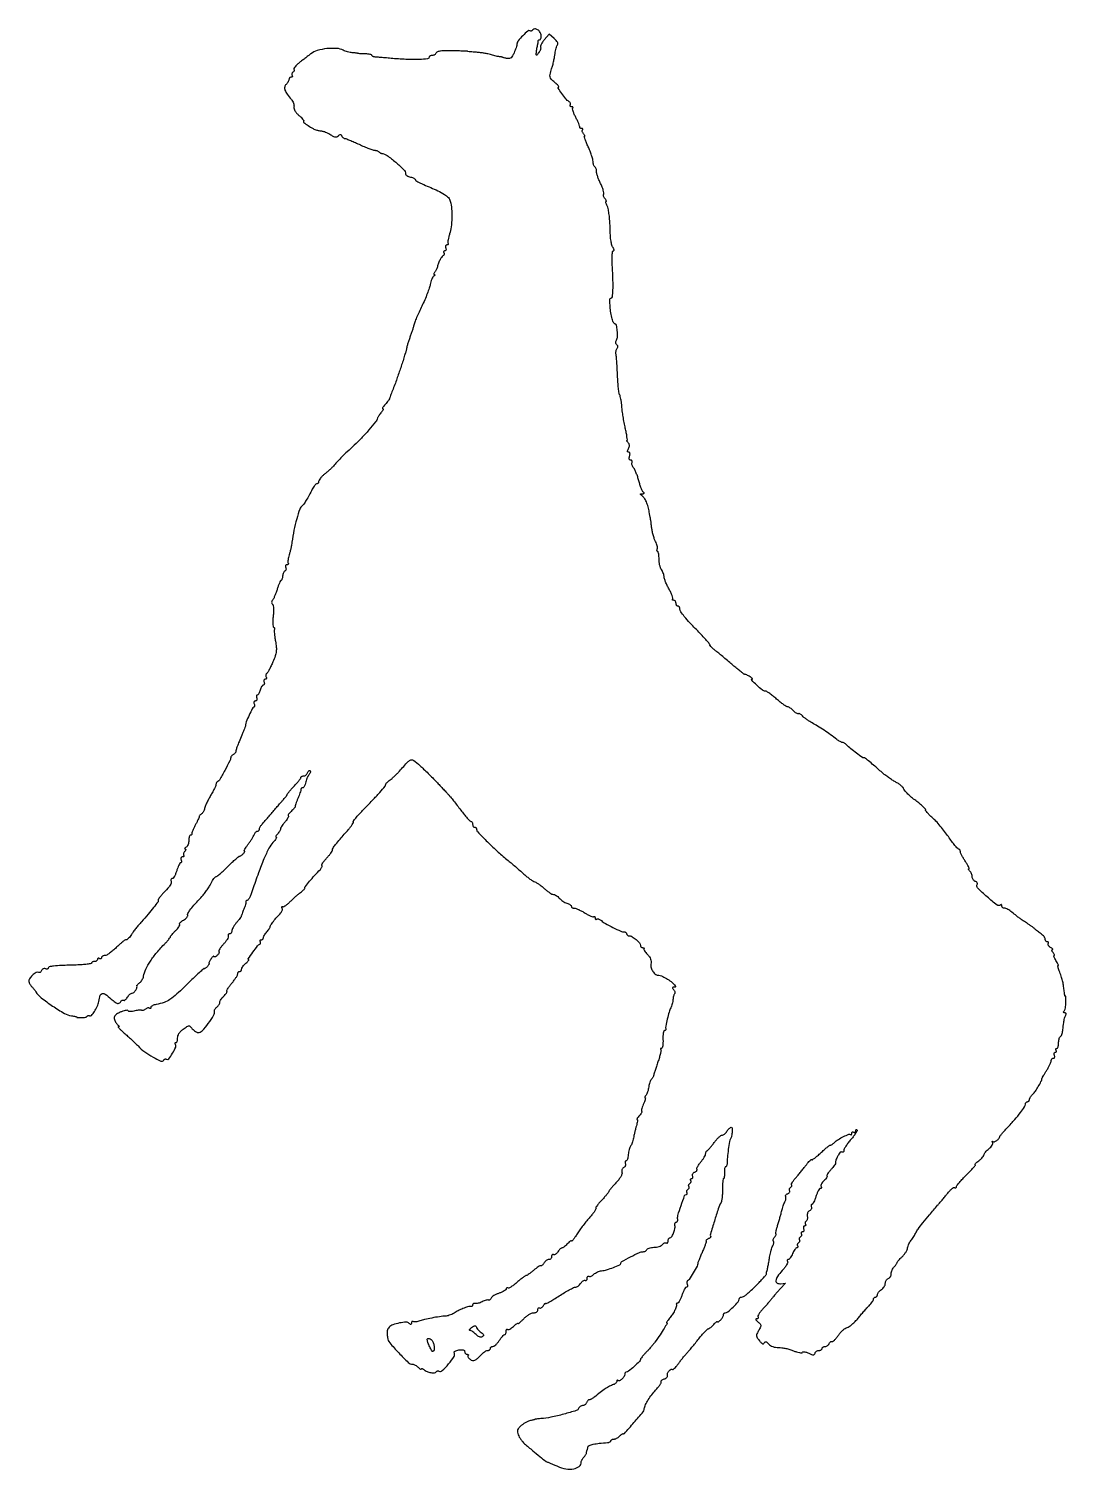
# Model space of a CAD drawing. Extents: x 0 to 526, y 1 to 731.
import ezdxf

# ---------------------------------------------------------------- set-up
doc = ezdxf.new("R2010")
doc.units = 0

msp = doc.modelspace()

# ---------------------------------------------------------------- linework, layer by layer
for points in [[(255.49159, 729.986392, -0.081229), (255.187394, 729.63652, -0.091874), (254.799412, 729.419609, -0.100704), (254.389274, 729.367732, -0.12024), (254.019619, 729.487875, 0.327822), (252.917041, 729.39949, 0.020535), (250.394603, 727.027736, 0.024866), (248.079475, 724.416644, 0.151394), (247.425935, 722.757135, -0.04975), (247.305677, 722.073287, -0.010813), (246.956793, 720.925632, -0.01117), (246.492637, 719.609648, -0.010489), (245.960896, 718.287568, -0.030132), (245.19646, 716.758609, -0.08925), (244.441833, 715.866127, -0.126059), (243.588152, 715.464153, -0.094491), (242.544943, 715.463258, -0.006644), (241.743414, 715.626448, -0.009112), (241.027264, 715.795916, -0.006355), (240.43539, 715.955459, -0.09959), (240.25, 716.05069, 0.113129), (240.069702, 716.137285, 0.009462), (239.559375, 716.242611, 0.012221), (238.938502, 716.342913, 0.009133), (238.25, 716.424157, -0.024323), (237.404286, 716.550097, -0.010195), (236.279687, 716.797869, -0.010059), (235.0853, 717.112234, -0.012878), (234, 717.451809, 0.030417), (232.731928, 717.80027, 0.011293), (230.9125, 718.140338, 0.011143), (228.906159, 718.422887, 0.013212), (227, 718.597213, -0.003231), (225.274528, 718.720344, -0.005367), (223.821875, 718.849146, -0.001159), (222.560711, 718.977579, -0.384127), (222.5, 719.044944, 0.401086), (222.437652, 719.110164, 0.000399), (220.230109, 719.207866, 0.003147), (217.735722, 719.300542, 0.001888), (214.772711, 719.380759, 0.00932), (211.146188, 719.397623, 0.029786), (208.734214, 719.219919, 0.044101), (207.178288, 718.869954, 0.227561), (206.554096, 718.280376, -0.093582), (206.251928, 717.790862, -0.066803), (205.757252, 717.376111, -0.064852), (205.153532, 717.095711, -0.07647), (204.531385, 717, 0.046998), (203.945127, 716.944772, 0.066861), (203.449255, 716.779688, 0.086862), (203.114414, 716.536477, 0.194043), (202.997995, 716.25, -0.376188), (202.170278, 715.310629, -0.02153), (198.016253, 714.953243, -0.022015), (192.19532, 714.960544, -0.009662), (184.5, 715.458371, 0.000048), (181.344673, 715.723506, 0.000064), (178.482812, 715.963336, 0.000044), (176.081773, 716.164025, 0.000672), (175.25, 716.232348, -0.05358), (174.771842, 716.323153, -0.069419), (174.367188, 716.510377, -0.085371), (174.094398, 716.760607, -0.166046), (174, 717.037022, 0.311269), (173.810077, 717.312541, 0.035295), (173.045312, 717.54341, 0.03281), (171.995663, 717.709601, 0.020397), (170.75, 717.772738, -0.005686), (169.468728, 717.799938, -0.007616), (168.307813, 717.855506, -0.005515), (167.340575, 717.927299, -0.076039), (167, 718.009527, 0.059709), (166.678189, 718.098387, 0.006449), (165.9125, 718.204133, 0.007846), (164.993904, 718.304332, 0.006247), (164, 718.38448, -0.030059), (162.897001, 718.52652, -0.01964), (161.646875, 718.815864, -0.019767), (160.446161, 719.195529, -0.035347), (159.5, 719.614029, 0.107153), (156.105789, 720.566634, 0.04141), (151.192692, 720.455343, 0.041488), (146.327747, 719.528043, 0.098841), (143.058538, 717.874303, -0.000657), (141.681211, 716.796393, -0.000387), (140.033272, 715.512239, -0.000388), (138.385336, 714.232189, -0.000664), (137.008512, 713.167362, 0.02447), (135.887802, 712.212028, 0.037473), (135.026529, 711.27076, 0.042557), (134.494708, 710.460927, 0.268589), (134.508368, 709.986461, -0.120972), (134.628881, 709.613836, -0.100727), (134.57529, 709.199904, -0.091638), (134.35481, 708.807852, -0.080715), (134, 708.5, 0.088941), (133.649431, 708.185645, 0.094986), (133.439712, 707.775821, 0.099917), (133.402413, 707.334982, 0.110145), (133.542705, 706.930902, -0.090666), (133.681645, 706.57557, -0.169366), (133.637945, 706.273452, -0.176081), (133.418448, 706.071817, -0.098926), (133.059017, 706, 0.100235), (132.654874, 705.918159, 0.098218), (132.311086, 705.685268, 0.097658), (132.080802, 705.337488, 0.097854), (132, 704.928571, -0.097453), (131.898981, 704.415197, -0.034206), (131.565909, 703.737784, -0.032418), (131.087761, 703.02392, -0.032615), (130.522243, 702.379386, 0.150395), (129.812553, 701.038686, 0.130843), (129.927103, 699.448584, 0.07489), (130.984605, 697.425336, 0.022263), (133.172325, 694.695731, -0.05222), (133.78569, 693.828918, -0.043961), (134.248189, 692.803201, -0.045947), (134.502708, 691.780474, -0.085793), (134.486468, 690.929734, 0.121974), (134.535038, 690.005376, 0.059296), (135.013424, 688.915747, 0.049682), (135.856499, 687.762922, 0.035158), (137.008694, 686.646139, -0.016765), (138.078764, 685.682653, -0.027972), (138.903228, 684.794644, -0.027578), (139.445515, 684.062078, -0.355846), (139.413343, 683.746676, 0.449871), (139.451774, 683.107945, 0.015807), (141.693117, 681.461376, 0.023619), (144.145119, 679.941953, 0.068586), (146, 679.2213, 0.007345), (146.691755, 679.067394, 0.004103), (147.537813, 678.899389, 0.004092), (148.396252, 678.743502, 0.006632), (149.128726, 678.626655, -0.051794), (149.92428, 678.424854, -0.018497), (151.009429, 677.980185, -0.018123), (152.172476, 677.400851, -0.020417), (153.24397, 676.759715, 0.026422), (154.540046, 676.005174, 0.089308), (155.473349, 675.720316, 0.130204), (156.244699, 675.829692, 0.088963), (156.990243, 676.315243, -0.031997), (157.642438, 676.854352, -0.167732), (158.081279, 676.98742, -0.23475), (158.419801, 676.802878, -0.064865), (158.708333, 676.25, 0.062626), (158.955051, 675.772061, 0.06163), (159.313552, 675.367188, 0.067124), (159.724448, 675.092712, 0.114211), (160.125034, 675, -0.092076), (160.755799, 674.882851, -0.004768), (162.686757, 674.11875, -0.007432), (164.972171, 673.149249, -0.005319), (167.5, 672, 0.007585), (170.05782, 670.851078, 0.009867), (172.435639, 669.88125, 0.007793), (174.442923, 669.144099, 0.08429), (175.291633, 669, -0.047379), (175.873129, 668.944775, -0.037496), (176.483063, 668.779688, -0.038692), (177.030186, 668.537564, -0.072985), (177.416667, 668.25, 0.033879), (177.752791, 667.956582, 0.029163), (178.142188, 667.694942, 0.03024), (178.52475, 667.499239, 0.071008), (178.833333, 667.413633, -0.121907), (181.663335, 666.311257, -0.023241), (186.058733, 662.896158, -0.020009), (190.1289, 659.126958, -0.198486), (191, 657.019052, 0.196992), (191.172385, 656.598489, 0.05533), (191.734375, 656.141941, 0.046776), (192.542915, 655.722843, 0.034719), (193.5, 655.410644, -0.024698), (194.457607, 655.119355, -0.035811), (195.265625, 654.762127, -0.039132), (195.845288, 654.393776, -0.235855), (196, 654.08404, 0.249673), (196.189668, 653.727886, 0.015095), (197.248437, 653.061251, 0.019693), (198.621413, 652.324766, 0.013043), (200.25, 651.583983, -0.005487), (207.336253, 648.489073, -0.034415), (210.817092, 646.625473, -0.073039), (212.703947, 645.016167, -0.118556), (213.677428, 643.158955, -0.041933), (214.311675, 639.301486, -0.025173), (214.445462, 634.658934, -0.025266), (214.118349, 630.126516, -0.051167), (213.321862, 626.643521, 0.018415), (212.861285, 625.101406, 0.023895), (212.560105, 623.657411, 0.022727), (212.425024, 622.460673, 0.156388), (212.565808, 621.893521, -0.108973), (212.68484, 621.553222, -0.182303), (212.613303, 621.262472, -0.161196), (212.356031, 621.067193, -0.082592), (211.952028, 621, 0.148627), (211.555236, 620.879387, 0.152575), (211.29762, 620.559375, 0.116977), (211.228143, 620.073683, 0.069008), (211.361626, 619.5, -0.059765), (211.506416, 618.925826, -0.105471), (211.46628, 618.440625, -0.149855), (211.252873, 618.122029, -0.172457), (210.909598, 618, 0.10301), (210.562601, 617.927745, 0.178851), (210.352836, 617.726548, 0.166025), (210.315434, 617.424589, 0.08716), (210.457295, 617.069098, -0.115051), (210.59395, 616.662832, -0.10041), (210.54696, 616.215942, -0.093511), (210.322699, 615.796903, -0.085041), (209.954629, 615.471959, 0.112035), (209.177003, 614.707723, 0.029056), (208.310239, 613.168457, 0.029271), (207.540718, 611.32905, 0.033928), (207.034764, 609.5, -0.053694), (206.884239, 609.029, -0.021966), (206.585359, 608.426563, -0.02143), (206.204701, 607.801936, -0.025645), (205.792518, 607.25, 0.040685), (205.455142, 606.768724, 0.100444), (205.31613, 606.362689, 0.205238), (205.390142, 606.100586, 0.22183), (205.627555, 605.984687, -0.155074), (205.847855, 605.910397, -0.346229), (205.892325, 605.750482, -0.121806), (205.709408, 605.50368, -0.031084), (205.303763, 605.208897, 0.119463), (204.802457, 604.688509, 0.03175), (204.281501, 603.651261, 0.030325), (203.822766, 602.35992, 0.027151), (203.503546, 600.97421, -0.038686), (203.039592, 599.153118, -0.010139), (202.013889, 596.317424, -0.010237), (200.710261, 593.126245, -0.010322), (199.280514, 590, 0.00498), (197.871545, 587.004235, 0.006301), (196.631864, 584.2062, 0.005064), (195.647789, 581.841375, 0.049989), (195.345909, 580.80834, -0.025375), (195.125352, 579.887771, -0.00572), (194.653549, 578.348031, -0.005914), (194.067079, 576.581858, -0.005702), (193.432057, 574.80834, 0.00738), (192.795717, 573.012177, 0.007138), (192.20528, 571.178075, 0.007079), (191.731633, 569.549398, 0.025906), (191.500213, 568.5, -0.007513), (191.357269, 567.715699, -0.010259), (191.203448, 567.014063, -0.007373), (191.055125, 566.43579, -0.10764), (190.958333, 566.25, 0.062779), (190.865732, 566.105321, 0.016593), (190.75589, 565.853125, 0.01657), (190.649104, 565.555465, 0.016339), (190.561717, 565.25, -0.017983), (189.724841, 562.360606, -0.002764), (187.824492, 556.690969, -0.002912), (185.859124, 551.041023, -0.015566), (184.67361, 548, 0.006055), (184.091431, 546.586656, 0.007132), (183.575684, 545.234375, 0.006335), (183.171548, 544.082478, 0.043607), (183.030488, 543.5, -0.095953), (182.844149, 542.976161, -0.018915), (182.302512, 542.132812, -0.019414), (181.585456, 541.184764, -0.016955), (180.765137, 540.25, 0.018464), (180.011168, 539.385595, 0.040426), (179.515898, 538.660938, 0.079022), (179.334214, 538.17973, 0.475091), (179.480674, 538, -0.370448), (179.659533, 537.846405, -0.13324), (179.618546, 537.485937, -0.059157), (179.313425, 536.922493, -0.025543), (178.785475, 536.25, 0.017309), (178.173944, 535.496899, 0.015856), (177.597029, 534.681405, 0.016092), (177.128821, 533.920835, 0.048913), (176.880488, 533.36755, -0.086314), (175.786406, 531.347301, -0.009644), (172.45216, 527.289514, -0.012606), (168.637775, 523.047129, -0.018608), (165.06478, 519.54032, 0.003461), (161.509934, 516.256674, 0.00741), (158.82187, 513.663139, 0.009384), (156.689879, 511.463174, 0.013365), (154.886933, 509.424908, -0.022324), (154.051387, 508.513727, -0.008823), (152.82623, 507.334291, -0.008711), (151.456163, 506.104935, -0.01079), (150.136933, 505.010977, 0.022767), (148.935973, 503.965565, 0.028106), (147.921474, 502.882692, 0.02853), (147.192312, 501.90247, 0.14667), (147, 501.260977, -0.071833), (146.930412, 500.7791, -0.086959), (146.727765, 500.370412, -0.100396), (146.426653, 500.097192, -0.134999), (146.073242, 500, 0.184968), (145.628035, 499.829467, 0.034826), (145.010619, 499.192187, 0.033054), (144.357015, 498.302987, 0.025002), (143.757206, 497.25, -0.006756), (142.150889, 494.174359, -0.011473), (140.714068, 491.651833, -0.010787), (139.498435, 489.722662, -0.085982), (138.779444, 488.959181, 0.146888), (137.458047, 487.166685, 0.016283), (135.883304, 482.267413, 0.019772), (134.466368, 476.449369, 0.019393), (133.502783, 470.5, -0.015586), (133.28818, 469.107938, -0.008094), (132.938306, 467.384741, -0.00804), (132.521468, 465.624965, -0.012124), (132.096775, 464.107628, 0.019724), (131.737859, 462.745914, 0.024787), (131.518803, 461.459837, 0.024207), (131.443029, 460.390482, 0.144981), (131.587991, 459.857628, -0.115247), (131.697639, 459.531234, -0.185245), (131.61982, 459.251928, -0.156226), (131.358208, 459.064058, -0.07837), (130.952028, 459, 0.140985), (130.552834, 458.885156, 0.152578), (130.290338, 458.578353, 0.120928), (130.213287, 458.113391, 0.072613), (130.336834, 457.564608, -0.066266), (130.473543, 456.991256, -0.086389), (130.435545, 456.454095, -0.104375), (130.233383, 456.036622, -0.148599), (129.89939, 455.799797, 0.153721), (129.507965, 455.516314, 0.053866), (129.151976, 454.910558, 0.047287), (128.880145, 454.114819, 0.039893), (128.742763, 453.235189, -0.026406), (128.63256, 452.378827, -0.040483), (128.439109, 451.656587, -0.047807), (128.199343, 451.14486, -0.265242), (127.945483, 451, 0.280247), (127.642357, 450.815618, 0.014828), (127.130733, 449.751563, 0.019762), (126.584011, 448.378828, 0.012737), (126.055013, 446.75, -0.013047), (125.494624, 445.028153, -0.013767), (124.854321, 443.3688, -0.013496), (124.225841, 441.97195, -0.058699), (123.739107, 441.207618, 0.060647), (123.348969, 440.589693, 0.102226), (123.204836, 439.996283, 0.114717), (123.313578, 439.44252, 0.091015), (123.660746, 438.939254, -0.15628), (124.012437, 438.255974, -0.027576), (124.173042, 436.803891, -0.026787), (124.1757, 434.978378, -0.018874), (123.991489, 432.933656, 0.016632), (123.8056, 430.968884, 0.024184), (123.783474, 429.228411, 0.021557), (123.892521, 427.84662, 0.227655), (124.189436, 427.382922, -0.079956), (124.479475, 427.132034, -0.091283), (124.660319, 426.813245, -0.100754), (124.70531, 426.477276, -0.122067), (124.608391, 426.175381, 0.152165), (124.481305, 425.680893, 0.009515), (124.587257, 424.158427, 0.01335), (124.79987, 422.32115, 0.009471), (125.132177, 420.273069, -0.021375), (125.548283, 417.255915, -0.054192), (125.517401, 415.046103, -0.051686), (125.009917, 412.834241, -0.018026), (123.842764, 409.77859, -0.009797), (122.917904, 407.710387, -0.012879), (121.989161, 405.863116, -0.010379), (121.14926, 404.369893, -0.109594), (120.674551, 403.861803, 0.11326), (120.371976, 403.533213, 0.095364), (120.219032, 403.084485, 0.089269), (120.238897, 402.584702, 0.084143), (120.430902, 402.111803, -0.081564), (120.60595, 401.686928, -0.160031), (120.573675, 401.326592, -0.183045), (120.342124, 401.087218, -0.110428), (119.952028, 401, 0.148627), (119.555236, 400.879387, 0.152575), (119.29762, 400.559375, 0.116977), (119.228143, 400.073683, 0.069008), (119.361626, 399.5, -0.054716), (119.512645, 398.925574, -0.098337), (119.489213, 398.440625, -0.146126), (119.30094, 398.122603, -0.188712), (118.987667, 398, 0.2009), (118.579313, 397.829022, 0.053798), (118.132722, 397.265625, 0.045658), (117.7205, 396.457143, 0.033602), (117.410644, 395.5, -0.030422), (117.10744, 394.54269, -0.042333), (116.714814, 393.734375, -0.049057), (116.29642, 393.166308, -0.212604), (115.922977, 393, 0.210315), (115.643778, 392.877126, 0.139421), (115.484539, 392.559375, 0.089679), (115.480358, 392.074684, 0.049078), (115.638374, 391.5, -0.072198), (115.768056, 390.926168, -0.1207), (115.688598, 390.440365, -0.152772), (115.415689, 390.119991, -0.14144), (115, 390, 0.134293), (114.582164, 389.885714, 0.152164), (114.304429, 389.578353, 0.124479), (114.217327, 389.113205, 0.076105), (114.336834, 388.564608, -0.047294), (114.496444, 387.992103, -0.064818), (114.522034, 387.458446, -0.082121), (114.417805, 387.042299, -0.186052), (114.193823, 386.814608, 0.169673), (113.405762, 386.062803, 0.008146), (111.778756, 382.749816, 0.010838), (110.308148, 379.443707, 0.099542), (110, 377.911209, -0.076757), (109.905022, 377.296161, -0.008713), (109.455789, 375.957851, -0.010378), (108.856796, 374.376257, -0.008267), (108.147368, 372.695136, 0.004455), (106.707765, 369.355046, 0.012304), (105.77331, 366.970103, 0.014408), (105.202123, 365.246534, 0.096149), (105.112767, 364.351306, -0.159452), (105.044981, 364.053795, -0.045253), (104.76149, 363.665553, -0.040667), (104.342259, 363.26037, -0.033387), (103.83541, 362.898278, 0.037458), (103.32094, 362.524386, 0.039636), (102.878418, 362.084362, 0.042995), (102.563467, 361.646043, 0.119872), (102.452822, 361.286475, -0.103884), (101.993406, 359.6065, -0.00586), (99.461283, 354.809535, -0.00412), (96.76039, 349.931262, -0.17474), (95.872494, 349.166667, 0.096528), (95.538905, 348.958733, 0.066975), (95.256295, 348.61435, 0.064439), (95.065211, 348.191851, 0.074146), (95, 347.754524, -0.101819), (94.866279, 347.10467, -0.01006), (94.20387, 345.644932, -0.012363), (93.327704, 343.923672, -0.009504), (92.28977, 342.087858, 0.012222), (91.229147, 340.187878, 0.012923), (90.283132, 338.272935, 0.012622), (89.554002, 336.585028, 0.055778), (89.264517, 335.54341, -0.048444), (89.053538, 334.738829, -0.040741), (88.682262, 333.939218, -0.042537), (88.217002, 333.260837, -0.08295), (87.724747, 332.829884, 0.040881), (87.253047, 332.482123, 0.041663), (86.847457, 332.064272, 0.045146), (86.560246, 331.641744, 0.11387), (86.458084, 331.286475, -0.085764), (86.348855, 330.807813, -0.008139), (85.866336, 329.702902, -0.010211), (85.238427, 328.397844, -0.007874), (84.502482, 327, 0.012558), (83.784514, 325.60475, 0.016998), (83.211336, 324.307813, 0.014012), (82.808071, 323.217045, 0.149516), (82.794397, 322.75, -0.116806), (82.804402, 322.464297, -0.133565), (82.682573, 322.220312, -0.122356), (82.443335, 322.057125, -0.089014), (82.125, 322, 0.254295), (81.788802, 321.817192, 0.063004), (81.507031, 321.232217, 0.049045), (81.313677, 320.387541, 0.031766), (81.25, 319.386271, -0.047741), (81.148135, 318.321862, -0.046285), (80.846094, 317.284481, -0.049998), (80.402309, 316.423113, -0.108044), (79.875, 315.901584, 0.027059), (79.401406, 315.564382, 0.095821), (79.160187, 315.281971, 0.320137), (79.178651, 315.104763, 0.210471), (79.372445, 315.015313, -0.244851), (79.602194, 314.890455, -0.194575), (79.661439, 314.610283, -0.091789), (79.497958, 314.174664, -0.037677), (79.131121, 313.657991, 0.050768), (78.753708, 313.095866, 0.066538), (78.537806, 312.516912, 0.082297), (78.507446, 312.010146, 0.171918), (78.675343, 311.657991, -0.131282), (78.819607, 311.408538, -0.259457), (78.765912, 311.193285, -0.154481), (78.503474, 311.045771, -0.051431), (78.059678, 311, 0.127746), (77.610662, 310.883377, 0.158048), (77.317925, 310.568555, 0.128612), (77.230055, 310.084957, 0.07271), (77.361626, 309.5, -0.045994), (77.523489, 308.925187, -0.084647), (77.530113, 308.440625, -0.134388), (77.387247, 308.122759, -0.22394), (77.126903, 308, 0.257765), (76.746964, 307.79019, 0.024081), (76.20257, 306.825, 0.026168), (75.636146, 305.532651, 0.017415), (75.118146, 304, -0.02243), (74.583107, 302.467755, -0.03251), (73.965318, 301.175, -0.033896), (73.352932, 300.237363, -0.235322), (72.876525, 300, 0.131093), (72.512008, 299.902758, 0.144261), (72.260047, 299.639172, 0.121469), (72.164891, 299.240957, 0.078801), (72.242783, 298.771651, -0.13896), (72.288979, 297.759283, -0.086725), (71.819533, 296.659896, -0.038736), (70.633209, 295.112313, -0.005906), (68, 292.247306, 0.013883), (67.058793, 291.189878, 0.020737), (66.302087, 290.210999, 0.016587), (65.756, 289.383717, 0.242097), (65.730508, 289.045455, -0.264396), (65.641303, 288.287333, -0.006332), (63.422532, 285.348938, -0.012298), (60.633236, 281.927835, -0.008035), (57.257887, 278.115506, 0.010534), (55.868123, 276.529927, 0.008253), (54.425998, 274.754242, 0.008358), (53.138715, 273.056977, 0.020189), (52.260217, 271.75, -0.025953), (51.534808, 270.697186, -0.032679), (50.753905, 269.807813, -0.034436), (50.024978, 269.173547, -0.163233), (49.50755, 269, 0.154288), (48.897518, 268.807169, 0.013766), (47.590938, 267.834663, 0.016923), (46.072354, 266.552398, 0.012393), (44.473157, 265.032894, -0.019844), (42.823677, 263.511721, -0.023823), (41.153053, 262.221463, -0.023506), (39.668503, 261.284521, -0.124943), (38.75, 261.032894, 0.058467), (38.080719, 260.941583, 0.07651), (37.514063, 260.698576, 0.094252), (37.134068, 260.34755, 0.160624), (37, 259.940983, -0.108972), (36.921712, 259.586039, -0.182303), (36.70625, 259.3746, -0.161196), (36.3821, 259.343488, -0.082592), (36, 259.5, 0.082592), (35.6179, 259.656512, 0.161196), (35.29375, 259.6254, 0.182303), (35.078288, 259.413961, 0.108972), (35, 259.059017, -0.140337), (34.884374, 258.655173, -0.099915), (34.559375, 258.311086, -0.085131), (34.073318, 258.079345, -0.06887), (33.5, 258, 0.04915), (32.925977, 257.943437, 0.069148), (32.440625, 257.774738, 0.089326), (32.113874, 257.525941, 0.187617), (32, 257.233149, -0.366782), (31.734069, 256.9194, -0.009016), (29.723438, 256.622555, -0.01529), (27.221389, 256.376644, -0.009273), (24.25, 256.231385, 0.00284), (16.669065, 255.958488, 0.0173), (12.757929, 255.659649, 0.028257), (10.505887, 255.279199, 0.350068), (10, 254.645191, -0.198013), (9.883987, 254.363734, -0.143456), (9.583685, 254.198158, -0.0945), (9.125606, 254.18419, -0.052159), (8.582759, 254.329869, 0.105007), (7.997935, 254.422544, 0.099159), (7.412722, 254.273265, 0.096433), (6.917467, 253.904756, 0.093374), (6.589822, 253.373476, -0.069713), (6.297167, 252.844842, -0.100005), (5.898126, 252.490139, -0.123654), (5.458364, 252.363095, -0.14826), (5.043537, 252.473092, 0.288793), (3.866341, 252.462836, 0.051162), (2.060477, 251.022601, 0.050607), (0.52994, 249.183941, 0.2012), (0.25, 247.77381, 0.055798), (0.432259, 247.209896, 0.025328), (0.787268, 246.51913, 0.0247), (1.239486, 245.820962, 0.030991), (1.727935, 245.224446, -0.011481), (2.254493, 244.630252, -0.00801), (2.821959, 243.937268, -0.008085), (3.344972, 243.254892, -0.016579), (3.727935, 242.700636, 0.083384), (6.502333, 239.649037, 0.018316), (12.248789, 235.459807, 0.017519), (18.258628, 231.706413, 0.09813), (21.832329, 230.491903, -0.005254), (22.855147, 230.345182, -0.008647), (23.716372, 230.197099, -0.002998), (24.443571, 230.054551, -0.3569), (24.5, 229.985567, 0.40306), (24.8805, 229.590234, 0.019081), (26.901604, 229.590082, 0.020563), (28.941362, 229.751973, 0.22806), (29.611439, 230.180312, -0.095341), (29.875102, 230.466944, -0.096999), (30.224782, 230.633113, -0.098766), (30.605952, 230.653458, -0.102863), (30.959714, 230.524898, 0.363564), (31.957424, 230.669406, 0.039157), (33.481752, 232.669291, 0.04059), (34.874335, 235.268469, 0.057899), (35.634923, 237.77102, -0.028585), (36.402341, 240.954627, -0.278686), (37.388825, 241.843723, -0.210477), (38.855334, 241.508141, -0.017217), (42, 238.994753, 0.012152), (43.977211, 237.381371, 0.085768), (45.068509, 236.800693, 0.198739), (45.861823, 236.859895, 0.117446), (46.598877, 237.481556, -0.04239), (47.062208, 238.008731, -0.067817), (47.545873, 238.361088, -0.096048), (47.973106, 238.494499, -0.227971), (48.279589, 238.387078, 0.296009), (48.598846, 238.319092, 0.077577), (49.075274, 238.592262, 0.053413), (49.627176, 239.140619, 0.030922), (50.171259, 239.902621, -0.036339), (50.757541, 240.705216, -0.040452), (51.434866, 241.383895, -0.044342), (52.100112, 241.855724, -0.132844), (52.633558, 242, 0.210338), (53.424643, 242.348196, 0.047473), (54.330822, 243.548525, 0.047739), (55.000789, 244.913177, 0.184047), (54.99796, 245.841066, -0.263374), (55.02682, 246.034664, -0.023464), (55.360042, 246.422381, -0.025781), (55.831118, 246.872249, -0.017039), (56.414733, 247.341066, 0.058847), (57.034695, 247.930584, 0.036806), (57.616881, 248.747063, 0.036586), (58.078307, 249.64938, 0.05411), (58.333492, 250.5, -0.064182), (59.494745, 254.106203, -0.035084), (61.765764, 258.167604, -0.030125), (65.034074, 262.5552, -0.020319), (69.25, 267.162303, 0.011218), (70.303409, 268.272211, 0.015594), (71.192187, 269.315349, 0.012015), (71.873324, 270.210498, 0.157899), (72, 270.601626, -0.161475), (72.125743, 270.980833, -0.014779), (72.750909, 271.77005, -0.017907), (73.577159, 272.683544, -0.013072), (74.556287, 273.639746, 0.026303), (75.497412, 274.608772, 0.038503), (76.208282, 275.561094, 0.043606), (76.62958, 276.376079, 0.240356), (76.590417, 276.853702, -0.257011), (76.569226, 277.273451, -0.070622), (76.952725, 277.841654, -0.052803), (77.641555, 278.458816, -0.03343), (78.557048, 279.030531, 0.035494), (79.484975, 279.615343, 0.049419), (80.214772, 280.271176, 0.060147), (80.662165, 280.898094, 0.208292), (80.70547, 281.383591, -0.207927), (80.793724, 282.380902, -0.036214), (81.838075, 284.007832, -0.020743), (83.865271, 286.491508, -0.003838), (87.818269, 290.875913, 0.019357), (89.194628, 292.501171, 0.014495), (90.58631, 294.390112, 0.014707), (91.794279, 296.24774, 0.032199), (92.581689, 297.75, -0.023776), (93.207579, 298.994613, -0.032473), (93.893586, 300.045313, -0.033907), (94.545897, 300.802502, -0.200598), (95.018362, 301, 0.169676), (95.61684, 301.209116, 0.008593), (97.233717, 302.542188, 0.012948), (99.119508, 304.238551, 0.00895), (101.167646, 306.25, -0.006697), (103.187013, 308.251144, -0.010475), (104.982835, 309.912495, -0.004911), (106.530702, 311.258487, -0.245461), (106.912705, 311.345727, 0.176836), (107.221294, 311.374563, 0.036104), (107.706251, 311.649277, 0.033933), (108.252698, 312.06938, 0.026193), (108.789427, 312.595727, 0.024057), (109.239129, 313.13543, 0.05608), (109.506763, 313.587495, 0.128388), (109.555532, 313.876608, 0.388591), (109.420738, 314, -0.535847), (109.300233, 314.181161, -0.026308), (109.673371, 314.954687, -0.023418), (110.314266, 316.002628, -0.012184), (111.204927, 317.25, 0.011659), (112.18723, 318.622668, 0.011164), (113.119274, 320.059375, 0.011166), (113.884653, 321.363192, 0.038863), (114.292232, 322.25, -0.048367), (114.615423, 322.91943, -0.054423), (115.050731, 323.485937, -0.062032), (115.526636, 323.87313, -0.140684), (115.968615, 324, 0.102999), (116.362174, 324.081942, 0.098792), (116.697031, 324.314732, 0.096964), (116.92141, 324.662468, 0.095214), (117, 325.071429, -0.086305), (117.087328, 325.573586, -0.035427), (117.367187, 326.208454, -0.03372), (117.771646, 326.863094, -0.036761), (118.25, 327.437594, 0.011805), (118.962895, 328.211772, 0.00191), (120.307812, 329.755185, 0.002108), (121.876916, 331.585361, 0.001852), (123.5, 333.509123, -0.002134), (125.159766, 335.474115, -0.002123), (126.839062, 337.428238, -0.002078), (128.321205, 339.123909, -0.008317), (129.25, 340.142957, 0.012401), (129.920267, 340.890528, 0.016752), (130.485938, 341.600687, 0.013786), (130.913766, 342.210793, 0.147043), (131, 342.49768, -0.170176), (131.110948, 342.814222, -0.00488), (132.028125, 343.939173, -0.009362), (133.158775, 345.248006, -0.006245), (134.5, 346.706019, 0.0099), (135.840797, 348.18512, 0.01395), (136.971875, 349.559222, 0.010095), (137.84817, 350.734692, 0.15636), (138, 351.208338, -0.171387), (138.106669, 351.510392, -0.094039), (138.409197, 351.767449, -0.074511), (138.860125, 351.941334, -0.05488), (139.393011, 352, 0.104296), (139.972642, 352.122236, 0.066683), (140.562043, 352.482669, 0.062725), (141.071482, 353.014932, 0.068054), (141.41655, 353.643128, -0.044331), (141.702893, 354.228396, -0.085347), (142.04368, 354.621767, -0.141566), (142.379208, 354.76575, -0.231374), (142.666039, 354.667294, -0.173216), (142.823337, 354.335217, -0.081922), (142.792551, 353.855866, -0.066128), (142.586325, 353.307444, -0.050287), (142.227538, 352.774166, 0.017835), (141.81007, 352.232985, 0.017564), (141.429984, 351.660705, 0.01774), (141.132947, 351.136668, 0.061838), (140.99741, 350.772915, -0.008507), (140.385044, 348.376381, -0.037461), (139.89609, 347.003165, -0.072426), (139.421077, 346.248117, -0.219592), (138.883369, 346, 0.098403), (138.546233, 345.933001, 0.097793), (138.25949, 345.742124, 0.098093), (138.067459, 345.457147, 0.099677), (138, 345.122124, -0.072879), (137.922387, 344.59247, -0.008339), (137.556019, 343.439527, -0.009924), (137.06734, 342.076299, -0.007933), (136.488575, 340.626898, 0.006979), (135.915218, 339.198952, 0.009656), (135.443782, 337.90162, 0.006646), (135.086801, 336.809607, 0.10911), (135.05426, 336.429038, -0.188347), (134.975508, 336.107609, -0.020962), (134.507267, 335.497416, -0.02319), (133.862486, 334.795238, -0.016793), (133.083873, 334.072743, 0.027414), (132.339457, 333.351967, 0.044418), (131.801092, 332.655331, 0.056748), (131.51687, 332.075537, 0.289669), (131.592166, 331.741167, -0.294747), (131.67238, 331.368733, -0.034995), (131.302024, 330.563503, -0.032837), (130.674365, 329.577114, -0.020841), (129.823978, 328.512567, 0.015101), (128.946785, 327.439941, 0.021187), (128.235174, 326.428118, 0.018185), (127.726109, 325.567594, 0.191953), (127.678741, 325.169879, -0.168207), (127.652148, 324.803941, -0.030059), (127.339756, 324.182714, -0.02952), (126.867058, 323.469123, -0.022874), (126.273753, 322.75, 0.025053), (125.723753, 322.07742, 0.058697), (125.402606, 321.514063, 0.135107), (125.354789, 321.154653, 0.374827), (125.532104, 321, -0.519607), (125.670918, 320.802388, -0.053246), (125.374323, 320.192187, -0.032351), (124.737077, 319.306159, -0.015446), (123.812483, 318.25, 0.071002), (121.830054, 315.402655, 0.015538), (119.305783, 309.975537, 0.014237), (116.507538, 302.883584, 0.008343), (113.543995, 294.25, -0.014837), (112.82409, 292.238191, -0.022563), (112.069888, 290.542187, -0.0188), (111.362816, 289.251417, -0.263896), (110.919633, 289, 0.083218), (110.580675, 288.943192, 0.112442), (110.317577, 288.779688, 0.127058), (110.171942, 288.535649, 0.124983), (110.161482, 288.25, -0.109279), (110.158933, 287.796831, -0.013677), (109.913692, 286.839062, -0.015567), (109.551046, 285.703643, -0.012331), (109.091183, 284.5, 0.004068), (108.615641, 283.314456, 0.005496), (108.206207, 282.234375, 0.003801), (107.880429, 281.324274, 0.058608), (107.808234, 281, -0.126305), (107.693933, 280.690013, -0.006568), (107.073402, 279.816524, -0.010061), (106.293468, 278.792555, -0.007113), (105.378533, 277.673275, 0.022542), (104.468106, 276.486616, 0.024787), (103.698694, 275.258813, 0.02525), (103.151624, 274.153893, 0.102671), (103, 273.423275, -0.07452), (102.918498, 272.87946, -0.088498), (102.681771, 272.418087, -0.100658), (102.329799, 272.109662, -0.130461), (101.916667, 272, 0.112307), (101.533028, 271.912729, 0.140417), (101.261161, 271.671206, 0.131007), (101.146808, 271.307845, 0.091785), (101.206433, 270.8807, -0.183067), (101.181561, 270.264982, -0.032323), (100.651563, 269.214123, -0.031282), (99.833067, 268.00294, -0.023637), (98.793584, 266.779031, 0.020457), (97.761506, 265.579377, 0.030331), (96.968527, 264.442133, 0.030489), (96.462509, 263.487239, 0.249999), (96.492807, 263.011638, -0.182346), (96.569209, 262.620381, -0.073421), (96.398069, 262.094213, -0.059507), (96.023021, 261.521663, -0.04485), (95.48899, 260.990862, -0.03087), (94.916808, 260.572796, -0.073381), (94.437391, 260.3571, -0.165272), (94.132897, 260.372735, -0.307122), (94, 260.568685, 0.443772), (93.866052, 260.689884, 0.143331), (93.585423, 260.576305, 0.048798), (93.131792, 260.139222, 0.018774), (92.588676, 259.452158, 0.021451), (92.070456, 258.675626, 0.030142), (91.681922, 257.93891, 0.030376), (91.44675, 257.322207, 0.214093), (91.483715, 257.011028, -0.226835), (91.510279, 256.729072, -0.047952), (91.290292, 256.271346, -0.041362), (90.906946, 255.741715, -0.028889), (90.39504, 255.210573, -0.017398), (89.859173, 254.748782, -0.037348), (89.409793, 254.440135, -0.06837), (89.107242, 254.315543, -0.490759), (89, 254.398489, 0.64774), (88.864377, 254.459254, 0.001946), (86.986386, 252.771037, 0.005889), (84.774564, 250.719157, 0.003348), (82.145144, 248.187915, -0.004959), (75.210326, 241.554938, -0.037838), (71.696143, 238.727094, -0.069414), (68.695339, 237.227807, -0.039398), (64.75, 236.237234, 0.035166), (63.69709, 235.982315, 0.049132), (62.807812, 235.600002, 0.059794), (62.191988, 235.156952, 0.209929), (62, 234.719834, -0.065771), (61.952863, 234.36304, -0.194199), (61.806715, 234.169319, -0.240932), (61.592959, 234.154763, -0.095423), (61.342009, 234.324657, 0.17442), (60.988192, 234.491242, 0.081568), (60.475989, 234.456302, 0.065749), (59.889208, 234.233966, 0.049847), (59.317843, 233.848823, -0.041566), (58.754382, 233.455311, -0.05794), (58.191094, 233.209947, -0.073115), (57.711441, 233.137902, -0.199723), (57.400561, 233.266106, 0.190893), (57.016999, 233.431971, 0.028181), (56.156164, 233.410063, 0.028429), (55.093386, 233.261774, 0.020959), (53.938212, 232.982279, -0.02996), (52.762032, 232.720006, -0.044029), (51.706153, 232.644388, -0.052735), (50.886397, 232.744797, -0.200101), (50.475625, 233.03944, 0.262158), (50.041481, 233.279126, 0.044796), (49.067039, 233.18346, 0.038854), (47.824013, 232.846041, 0.025565), (46.454667, 232.276991, 0.02294), (44.694773, 231.336381, 0.096204), (43.803886, 230.541463, 0.151307), (43.486435, 229.6721, 0.088185), (43.627309, 228.561224, 0.034487), (43.955248, 227.718229, 0.030315), (44.408496, 226.88967, 0.031544), (44.911391, 226.191527, 0.075383), (45.384781, 225.765313, -0.035594), (45.756581, 225.480502, -0.146092), (45.904762, 225.241942, -0.342715), (45.838762, 225.083478, -0.125402), (45.588875, 225.015313, 0.59981), (45.480469, 224.803701, 0.031744), (46.078474, 224.049811, 0.022987), (47.117877, 222.999185, 0.011161), (48.535045, 221.75, -0.007836), (50.241238, 220.266095, -0.004962), (52.185524, 218.485699, -0.004982), (54.060924, 216.698525, -0.009165), (55.54558, 215.201316, 0.044762), (58.896898, 212.271029, 0.03085), (63.15236, 209.559431, 0.024413), (67.151961, 207.593598, 0.372195), (68.513352, 208.021604, -0.082237), (68.815939, 208.368222, -0.092326), (69.203012, 208.58214, -0.100646), (69.613159, 208.63165, -0.118827), (69.983688, 208.510081, 0.385513), (71.071118, 208.710587, 0.026945), (72.973715, 211.499551, 0.027346), (74.59647, 214.541052, 0.252418), (74.511271, 215.981763, -0.067896), (74.338143, 216.371545, -0.141623), (74.337803, 216.700893, -0.190643), (74.505006, 216.917622, -0.135043), (74.804447, 217, 0.231354), (75.147023, 217.167477, 0.081546), (75.415738, 217.660937, 0.060191), (75.575095, 218.388301, 0.039072), (75.590037, 219.25, -0.09316), (75.727451, 220.343419, -0.061951), (76.260874, 221.492704, -0.05321), (77.159059, 222.639053, -0.037767), (78.383304, 223.722297, -0.01101), (80.314473, 225.121045, -0.138631), (81.157816, 225.409275, -0.202327), (81.883127, 225.148253, -0.027917), (83.024026, 223.972297, 0.028734), (83.758778, 223.217441, 0.031863), (84.551492, 222.579362, 0.033634), (85.289474, 222.130152, 0.120465), (85.821841, 222, 0.20383), (87.991473, 222.922814, 0.030671), (91.12414, 226.603256, 0.031421), (93.7873, 230.659013, 0.180338), (94.193452, 233.154088, -0.166773), (94.238502, 233.485685, -0.038791), (94.533219, 233.973931, -0.035863), (94.97949, 234.512099, -0.028522), (95.531971, 235.026533, 0.044052), (96.093672, 235.58306, 0.04015), (96.568766, 236.246127, 0.042527), (96.895564, 236.911633, 0.093133), (97, 237.467457, -0.110996), (97.132915, 238.058815, -0.034678), (97.580573, 238.856307, -0.032733), (98.220042, 239.704027, -0.030889), (98.976419, 240.478659, 0.027638), (99.702934, 241.213105, 0.040305), (100.249376, 241.940721, 0.04652), (100.567793, 242.566632, 0.2371), (100.534493, 242.94419, -0.260993), (100.515748, 243.380059, -0.020487), (101.102538, 244.432588, -0.023732), (101.959654, 245.693505, -0.015684), (103.055728, 247.060543, 0.01647), (104.181401, 248.46903, 0.020261), (105.132495, 249.856847, 0.019113), (105.828237, 251.066184, 0.121079), (105.997654, 251.75, -0.078483), (106.073989, 252.227504, -0.090425), (106.293061, 252.632812, -0.100571), (106.618433, 252.903793, -0.124125), (107, 253, 0.112508), (107.381472, 253.086938, 0.100182), (107.70625, 253.332732, 0.094286), (107.924148, 253.700197, 0.087025), (108, 254.132705, -0.123691), (108.140486, 254.69191, -0.032568), (108.632447, 255.481195, -0.031011), (109.328951, 256.334637, -0.027471), (110.15301, 257.132705, 0.015214), (110.93121, 257.850259, 0.033896), (111.466802, 258.451482, 0.06658), (111.700329, 258.852805, 0.534941), (111.602118, 259, -0.602363), (111.378488, 259.422835, -0.006815), (113.692291, 262.723157, -0.009289), (116.100161, 265.93259, -0.123396), (117.256231, 266.83541, 0.134521), (117.500132, 267.034626, 0.117246), (117.624277, 267.340954, 0.100528), (117.60623, 267.710726, 0.076253), (117.447214, 268.08541, -0.092807), (117.312451, 268.434421, -0.171257), (117.359094, 268.731339, -0.174358), (117.580506, 268.929688, -0.096615), (117.940983, 269, 0.092225), (118.345258, 269.075208, 0.096081), (118.688914, 269.290392, 0.099374), (118.918898, 269.611389, 0.106297), (119, 269.988569, -0.106547), (119.110214, 270.499906, -0.024711), (119.514062, 271.287127, -0.024412), (120.080132, 272.165967, -0.021768), (120.75, 273.020989, 0.015522), (121.421282, 273.856119, 0.019216), (121.990853, 274.675248, 0.01786), (122.411436, 275.38743, 0.119163), (122.516732, 275.78242, -0.150285), (122.764293, 276.52535, -0.010068), (124.118615, 278.343875, -0.014073), (125.836781, 280.432438, -0.011), (127.813758, 282.603921, 0.057958), (128.268605, 283.208798, 0.06408), (128.554161, 283.882348, 0.072975), (128.635725, 284.51956, 0.134602), (128.489428, 285.017106, -0.055463), (128.310281, 285.394926, -0.18337), (128.318608, 285.665556, -0.267615), (128.491485, 285.798169, -0.103416), (128.80395, 285.774777, 0.199191), (129.34128, 285.835434, 0.025497), (130.34814, 286.461966, 0.026628), (131.517369, 287.371012, 0.019231), (132.72306, 288.5, -0.010116), (134.016722, 289.756385, -0.008228), (135.451247, 291.050786, -0.008329), (136.812598, 292.199723, -0.021377), (137.84478, 292.970759, 0.023624), (138.669935, 293.59294, 0.02988), (139.366904, 294.246213, 0.030669), (139.867553, 294.844616, 0.160192), (140, 295.247409, -0.169363), (140.28046, 296.051644, -0.005944), (142.392263, 298.647312, -0.010808), (144.956729, 301.592111, -0.008386), (147.869048, 304.687968, 0.038768), (148.351949, 305.268162, 0.057405), (148.670047, 305.847743, 0.074982), (148.789434, 306.34075, 0.221862), (148.673363, 306.65997, -0.322155), (148.609839, 307.048451, -0.027354), (149.138457, 307.980497, -0.028165), (149.963129, 309.118882, -0.017458), (151.049688, 310.362351, 0.014606), (152.176381, 311.637008, 0.018945), (153.128528, 312.872066, 0.016887), (153.836711, 313.94103, 0.137224), (153.996594, 314.5, -0.146919), (154.290652, 315.458756, -0.018222), (155.583719, 317.248014, -0.01235), (157.836053, 319.994149, -0.002334), (162.092537, 324.883664, 0.014491), (163.19683, 326.216267, 0.023416), (164.047877, 327.418049, 0.019805), (164.626179, 328.40562, 0.330153), (164.573504, 328.759829, -0.375349), (164.548516, 329.13088, -0.008215), (165.755966, 330.663308, -0.01456), (167.328526, 332.48222, -0.008794), (169.290502, 334.548161, 0.004109), (174.277702, 339.702052, 0.009362), (177.936717, 343.693116, 0.006002), (180.644328, 346.834997, 0.176626), (181, 347.81044, -0.165338), (181.128694, 348.188984, -0.02849), (181.631184, 348.77078, -0.028337), (182.325977, 349.411313, -0.021977), (183.148712, 350.029241, 0.025848), (184.154776, 350.797109, 0.010834), (185.430368, 351.927845, 0.010685), (186.745465, 353.198748, 0.013653), (187.898712, 354.427253, -0.004979), (192.297636, 359.27923, -0.140016), (193.73791, 360.154663, -0.236626), (195.13708, 359.875734, -0.01709), (198.257021, 357.270936, -0.00744), (200.174701, 355.503282, -0.004087), (202.471756, 353.285837, -0.004073), (204.766588, 350.997019, -0.006502), (206.68591, 349, 0.000004), (208.436543, 347.130471, 0.000004), (210.212115, 345.234375, 0.000004), (211.778632, 343.561582, 0.000015), (212.772847, 342.5, -0.016313), (213.764031, 341.369998, -0.003756), (215.358072, 339.398438, -0.003877), (217.160612, 337.098047, -0.003777), (218.943167, 334.75, 0.009162), (220.653566, 332.546681, 0.013643), (222.236468, 330.689063, 0.008631), (223.608146, 329.217456, 0.20356), (224.120145, 329, -0.166654), (224.455799, 328.884928, -0.095227), (224.741543, 328.559375, -0.076106), (224.934702, 328.073747, -0.056722), (225, 327.5, 0.064853), (225.074694, 326.926543, 0.082425), (225.29375, 326.440625, 0.098894), (225.618646, 326.115568, 0.148195), (226, 326, -0.101313), (226.381606, 325.921875, -0.098452), (226.70625, 325.699705, -0.097393), (226.92374, 325.367894, -0.096809), (227, 324.977718, 0.195606), (227.548452, 323.629427, 0.004406), (232.556338, 318.582147, 0.010589), (237.94682, 313.465658, 0.01472), (243, 309.133595, -0.004648), (244.978113, 307.505727, -0.003135), (247.20625, 305.613171, -0.003158), (249.338325, 303.755516, -0.006271), (251, 302.251668, 0.016073), (252.482449, 300.961969, 0.016158), (254.042134, 299.772538, 0.016191), (255.466138, 298.825612, 0.060262), (256.441307, 298.373562, -0.056595), (257.392391, 297.941094, -0.017626), (258.710846, 297.086524, -0.01737), (260.127783, 296.020356, -0.018328), (261.441307, 294.876521, 0.020592), (262.713754, 293.778543, 0.024194), (264.007678, 292.850155, 0.024131), (265.159284, 292.181981, 0.119094), (265.882705, 292.004627, -0.09921), (266.52691, 291.873289, -0.039141), (267.33432, 291.455879, -0.036792), (268.161746, 290.853949, -0.037966), (268.882705, 290.143047, 0.040891), (269.665667, 289.379974, 0.026189), (270.685857, 288.622884, 0.02628), (271.770763, 287.982083, 0.04381), (272.75, 287.575659, -0.035336), (273.611268, 287.235165, -0.045935), (274.339063, 286.79996, -0.053433), (274.845031, 286.340279, -0.183657), (275, 285.932612, 0.16002), (275.116837, 285.576892, 0.096732), (275.446462, 285.273955, 0.078363), (275.938624, 285.069366, 0.059459), (276.519872, 285, -0.088875), (277.343459, 284.852441, -0.017752), (278.730173, 284.282312, -0.018257), (280.316809, 283.492099, -0.016128), (281.910012, 282.556807, 0.017239), (283.43731, 281.664762, 0.026437), (284.822535, 281.010448, 0.024393), (285.949504, 280.612244, 0.275754), (286.39014, 280.723474, -0.140066), (286.621062, 280.851757, -0.260413), (286.820854, 280.794142, -0.147059), (286.957722, 280.536616, -0.04916), (287, 280.10765, 0.080355), (287.06889, 279.681759, 0.158625), (287.270068, 279.408922, 0.183898), (287.569363, 279.330239, 0.112196), (287.91938, 279.450174, -0.143227), (288.371232, 279.574769, -0.069946), (288.967106, 279.481584, -0.060577), (289.608023, 279.198593, -0.05292), (290.195061, 278.759191, 0.059043), (292.211662, 277.287813, 0.012454), (296.069579, 275.24251, 0.009869), (300.028685, 273.364898, 0.106733), (301.75, 272.997222, -0.078538), (302.227502, 272.92284, -0.090772), (302.632812, 272.705434, -0.101028), (302.903756, 272.38116, -0.124301), (303, 272, 0.133682), (303.103813, 271.618656, 0.100487), (303.395678, 271.29375, 0.087407), (303.832267, 271.075129, 0.072596), (304.34699, 271, -0.139626), (305.840828, 270.57455, -0.039004), (307.819843, 269.122864, -0.037897), (309.527095, 267.411474, -0.178983), (310, 266.132705, 0.102098), (310.08919, 265.70047, 0.098614), (310.342708, 265.332732, 0.097195), (310.72137, 265.086348, 0.09606), (311.166667, 265, -0.047183), (311.576541, 264.961236, -0.140378), (311.825947, 264.835322, -0.260413), (311.885834, 264.651427, -0.148762), (311.772727, 264.439394, 0.298289), (311.697778, 264.080052, 0.042686), (312.047964, 263.372301, 0.037019), (312.661868, 262.510184, 0.023154), (313.496938, 261.593971, -0.040993), (314.5056, 260.404814, -0.067193), (315.123016, 259.239807, -0.073849), (315.374327, 258.035469, -0.061872), (315.28909, 256.731943, 0.120627), (315.384265, 254.875064, 0.079063), (316.318821, 252.935944, 0.083371), (317.743591, 251.476153, 0.168716), (319.260478, 251.012078, -0.122389), (320.629406, 250.725764, -0.018693), (323.111323, 249.411084, -0.021469), (325.528937, 247.870189, -0.067025), (326.945277, 246.565937, -0.017747), (327.568647, 245.758131, -0.147765), (327.716043, 245.325462, -0.33899), (327.542359, 245.081524, -0.074737), (327, 245, 0.066333), (326.464791, 244.928682, 0.311654), (326.275058, 244.704165, 0.174558), (326.372353, 244.320307, 0.024718), (326.868879, 243.657991, -0.057377), (327.239697, 243.089644, -0.071759), (327.437715, 242.492498, -0.086485), (327.44005, 241.959547, -0.155585), (327.241324, 241.574879, 0.098013), (326.952168, 241.143152, 0.032025), (326.702158, 240.414951, 0.030501), (326.521845, 239.550788, 0.030061), (326.446873, 238.666888, -0.037394), (326.349791, 237.6921, -0.022053), (326.096435, 236.549023, -0.021985), (325.740584, 235.423337, -0.03483), (325.328498, 234.5, 0.052131), (324.481309, 232.410742, 0.013214), (323.557622, 228.862088, 0.010447), (322.805319, 225.285551, 0.102151), (322.831684, 223.75, -0.119372), (322.826868, 223.464282, -0.127481), (322.691019, 223.220313, -0.115826), (322.440972, 223.057022, -0.087191), (322.116467, 223, 0.333654), (321.781391, 222.748391, 0.031265), (321.541913, 221.678125, 0.030297), (321.400455, 220.225033, 0.018466), (321.401247, 218.5, -0.0199), (321.397091, 216.775054, -0.032536), (321.240631, 215.321875, -0.035156), (320.978379, 214.262103, -0.325276), (320.618113, 214, 0.064181), (320.29477, 213.958324, 0.190422), (320.117683, 213.828471, 0.243521), (320.101701, 213.638658, 0.098229), (320.250596, 213.416071, -0.244215), (320.398362, 212.948904, -0.012451), (320.076075, 211.339262, -0.017539), (319.559845, 209.379665, -0.01159), (318.836494, 207.166071, 0.0033), (318.053879, 204.899108, 0.004064), (317.355001, 202.77373, 0.003375), (316.794717, 200.980361, 0.029462), (316.598858, 200.170032, -0.050464), (316.438857, 199.611697, -0.037292), (316.156559, 199.03392, -0.038045), (315.80324, 198.523069, -0.066382), (315.429626, 198.170032, 0.123801), (315.049417, 197.718567, 0.030795), (314.677557, 196.819061, 0.029588), (314.36767, 195.70491, 0.025937), (314.174822, 194.511879, -0.026583), (313.973296, 193.275312, -0.024418), (313.63753, 192.030841, -0.025203), (313.227693, 190.951038, -0.070008), (312.802377, 190.261879, 0.025437), (312.44, 189.777055, 0.057662), (312.230599, 189.370677, 0.125201), (312.201309, 189.109074, 0.37446), (312.326529, 189, -0.461624), (312.476887, 188.82359, -0.022542), (312.300515, 187.971875, -0.023546), (311.955707, 186.842637, -0.013086), (311.435553, 185.5, 0.015328), (310.922291, 184.157318, 0.027856), (310.599083, 183.028125, 0.03063), (310.463399, 182.197058, 0.443994), (310.641568, 182, -0.490804), (310.759147, 181.847957, -0.066197), (310.58195, 181.4125, -0.03692), (310.148249, 180.768197, -0.017325), (309.5, 180, 0.015155), (308.846155, 179.231957, 0.031376), (308.393602, 178.5875, 0.049557), (308.177283, 178.140201, 0.521315), (308.275207, 178, -0.413262), (308.452333, 177.823448, -0.02849), (308.410495, 177.045313, -0.027536), (308.235057, 175.996489, -0.015641), (307.914019, 174.75, 0.007488), (307.512633, 173.290494, 0.004804), (307.088511, 171.585448, 0.004827), (306.705304, 169.907579, 0.009011), (306.432722, 168.540888, -0.020918), (306.160371, 167.326792, -0.020223), (305.784965, 166.125728, -0.020624), (305.368672, 165.097299, -0.066813), (304.978766, 164.474415, 0.082969), (304.608145, 163.837736, 0.024312), (304.258445, 162.757179, 0.023696), (303.977647, 161.483513, 0.023394), (303.817161, 160.183526, -0.026358), (303.659247, 158.96383, -0.040405), (303.383147, 157.935161, -0.047669), (303.041493, 157.206149, -0.265292), (302.680304, 157, 0.189396), (302.385423, 156.884146, 0.145942), (302.208472, 156.583685, 0.098049), (302.186954, 156.125501, 0.05452), (302.329869, 155.582759, -0.09485), (302.433904, 155.002058, -0.096862), (302.314685, 154.428616, -0.098867), (301.991535, 153.951364, -0.103391), (301.514481, 153.64393, 0.120948), (301.029522, 153.307048, 0.087678), (300.685554, 152.743528, 0.079624), (300.53304, 152.04245, 0.07433), (300.601316, 151.311172, -0.139967), (300.564959, 150.319483, -0.048994), (299.987292, 149.000078, -0.039671), (298.964248, 147.471775, -0.023522), (297.523693, 145.816754, 0.007788), (296.173566, 144.360757, 0.011392), (295.035085, 143.034417, 0.006983), (294.130273, 141.898381, 0.166158), (294, 141.517188, -0.167232), (293.869505, 141.137938, -0.007285), (292.9783, 140.029901, -0.0117), (291.854525, 138.736486, -0.008013), (290.521872, 137.319554, 0.014575), (289.219378, 135.89776, 0.02257), (288.189079, 134.590204, 0.01865), (287.463331, 133.494298, 0.282475), (287.464629, 133.057231, -0.27784), (287.469794, 132.610726, -0.016465), (286.717319, 131.419449, -0.02097), (285.661886, 129.996647, -0.013571), (284.329563, 128.438112, 0.013195), (282.760093, 126.604959, 0.007748), (280.975754, 124.334945, 0.007746), (279.260889, 122.008424, 0.013078), (277.905806, 120, -0.008822), (276.802975, 118.335055, -0.018409), (275.874837, 117.087134, -0.024794), (275.202974, 116.330123, -0.664174), (275.019, 116.40301, 0.444548), (274.846359, 116.552344, 0.115952), (274.457063, 116.408314, 0.04781), (273.851958, 115.918206, 0.020007), (273.132705, 115.15301, -0.021791), (272.352373, 114.328744, -0.026663), (271.551856, 113.632447, -0.026784), (270.832986, 113.131069, -0.139764), (270.373251, 113, 0.1521), (269.945631, 112.866837, 0.037898), (269.369147, 112.401102, 0.035229), (268.760806, 111.741609, 0.029107), (268.20784, 110.961197, -0.045332), (267.64934, 110.224769, -0.065043), (267.024462, 109.696902, -0.084792), (266.432614, 109.445026, -0.199264), (265.967293, 109.520214, 0.145703), (265.600275, 109.619503, 0.191561), (265.284142, 109.484463, 0.134509), (265.070595, 109.112485, 0.063518), (265, 108.559017, -0.091896), (264.889683, 107.963861, -0.095977), (264.573971, 107.457961, -0.099433), (264.103036, 107.119411, -0.106671), (263.54969, 107, 0.10096), (262.92271, 106.872096, 0.055487), (262.237725, 106.485938, 0.052057), (261.602318, 105.919336, 0.05715), (261.120031, 105.25, -0.034887), (260.697323, 104.604741, -0.052358), (260.236711, 104.114568, -0.067435), (259.808402, 103.835668, -0.235597), (259.488239, 103.842145, 0.244461), (259.083722, 103.843547, 0.021845), (258.172862, 103.322342, 0.024552), (257.088592, 102.560462, 0.016555), (255.926556, 101.592145, -0.011656), (254.756953, 100.597948, -0.015627), (253.649049, 99.755807, -0.012749), (252.69915, 99.115385, -0.136443), (252.258658, 98.980816, 0.144823), (251.795377, 98.830918, 0.008408), (250.568652, 97.959975, 0.0122), (249.131235, 96.847606, 0.008634), (247.570797, 95.532553, -0.016557), (246.005683, 94.255413, -0.024968), (244.554688, 93.259779, -0.022292), (243.34291, 92.586911, -0.259575), (242.820797, 92.610754, 0.096859), (242.507736, 92.728755, 0.174545), (242.241109, 92.680715, 0.171058), (242.062709, 92.472355, 0.092576), (242, 92.136569, -0.22559), (241.785191, 91.684695, -0.034824), (240.951309, 91.09731, -0.033116), (239.797404, 90.499735, -0.023219), (238.429989, 89.976894, 0.028175), (237.024221, 89.423368, 0.032076), (235.751579, 88.735414, 0.033871), (234.765288, 88.020183, 0.128005), (234.325204, 87.405086, -0.054335), (234.06772, 86.904373, -0.084646), (233.736926, 86.551011, -0.11611), (233.388615, 86.396175, -0.187318), (233.073515, 86.454565, 0.171539), (232.644293, 86.547759, 0.032538), (231.84618, 86.393423, 0.031351), (230.894399, 86.07933, 0.024291), (229.902086, 85.624226, -0.030311), (228.872532, 85.166954, -0.03158), (227.809098, 84.844705, -0.033298), (226.860402, 84.687201, -0.105312), (226.223786, 84.758738, 0.082687), (225.756388, 84.83261, 0.124653), (225.359487, 84.728608, 0.143408), (225.096429, 84.463557, 0.12483), (225, 84.083333, -0.069758), (224.944006, 83.683946, -0.106479), (224.779687, 83.376428, -0.134321), (224.535268, 83.208905, -0.14911), (224.25, 83.198125, 0.133894), (223.030149, 83.188441, 0.021225), (220.73441, 82.43634, 0.024089), (218.250862, 81.365165, 0.030932), (216.088795, 80.135232, -0.030025), (215.012603, 79.520437, -0.023055), (213.772297, 78.977092, -0.023543), (212.560824, 78.576008, -0.050006), (211.588795, 78.406442, 0.017166), (208.22098, 78.044344, 0.010762), (204.310613, 77.401416, 0.010381), (200.661619, 76.641792, 0.034343), (198.31417, 75.929348, -0.029534), (197.29677, 75.609862, -0.033659), (196.292156, 75.429204, -0.03585), (195.433376, 75.395725, -0.130958), (194.916084, 75.551863, 0.116967), (194.56751, 75.667647, 0.185937), (194.2691, 75.581885, 0.154889), (194.068307, 75.298194, 0.077303), (194, 74.859017, -0.053008), (193.943499, 74.32757, -0.30688), (193.75, 74.142384, -0.211526), (193.435448, 74.222357, -0.029889), (192.923488, 74.676512, 0.2122), (191.334758, 75.287612, 0.034252), (187.963801, 74.882946, 0.037016), (184.582968, 73.976514, 0.12046), (182.651374, 72.722803, 0.065185), (182.034562, 71.868126, 0.087839), (181.735323, 70.964292, 0.052876), (181.686067, 69.696691, 0.010739), (181.88465, 67.453391, 0.14822), (183.001989, 64.840318, 0.015047), (187.546523, 59.746357, 0.013424), (192.403819, 54.889027, 0.191945), (194.63433, 54, -0.093056), (195.213234, 53.891319, -0.035301), (195.959549, 53.538393, -0.033458), (196.737013, 53.029922, -0.034843), (197.428571, 52.428571, 0.020821), (198.032556, 51.872898, 0.048243), (198.538393, 51.522575, 0.10937), (198.86419, 51.424846, 0.435926), (199, 51.551016, -0.290167), (199.11073, 51.725755, -0.167713), (199.367188, 51.753773, -0.077292), (199.769772, 51.594006, -0.032976), (200.25, 51.266877, 0.069759), (201.879837, 50.323647, 0.051111), (203.888722, 49.73901, 0.053577), (205.696141, 49.604985, 0.251135), (206.568102, 50.110192, -0.083135), (206.844809, 50.426025, -0.092717), (207.199697, 50.620151, -0.100583), (207.576528, 50.663734, -0.117595), (207.917655, 50.550892, 0.341406), (209.621261, 50.729437, 0.029462), (212.799117, 54.144261, 0.02955), (215.578524, 57.944475, 0.289171), (215.5964, 59.844022, -0.309448), (215.614568, 60.233386, -0.102226), (216.067858, 60.631129, -0.060905), (216.904614, 60.979802, -0.031868), (218.010204, 61.214805, -0.027263), (219.355615, 61.337869, -0.081533), (220.269337, 61.222123, -0.145603), (220.797825, 60.877471, -0.177773), (221, 60.326807, 0.086661), (221.088475, 59.820175, 0.094147), (221.342708, 59.38975, 0.100227), (221.721621, 59.10185, 0.112967), (222.166667, 59, -0.056622), (222.569084, 58.954282, -0.17033), (222.799358, 58.808733, -0.254517), (222.836089, 58.596349, -0.115054), (222.68221, 58.348877, 0.228094), (222.562354, 58.006659, 0.096757), (222.711832, 57.531107, 0.068143), (223.106728, 56.993498, 0.042479), (223.697392, 56.479322, 0.100984), (224.956526, 55.901726, 0.165344), (226.112861, 56.016487, 0.083372), (227.501045, 56.952004, 0.013719), (229.792611, 59.25, -0.034739), (230.519016, 59.919675, -0.034231), (231.334586, 60.485937, -0.03627), (232.116894, 60.879353, -0.098681), (232.722241, 61, 0.076723), (233.210396, 61.075349, 0.089679), (233.624658, 61.29375, 0.100762), (233.901595, 61.618633, 0.126938), (234, 62, -0.124107), (234.096203, 62.381609, -0.100524), (234.367188, 62.707095, -0.090389), (234.772496, 62.926338, -0.078477), (235.25, 63.002875, 0.15241), (235.861026, 63.195101, 0.034428), (236.720313, 63.884467, 0.032618), (237.642575, 64.853562, 0.026641), (238.5, 66, -0.016078), (239.320735, 67.147105, -0.022311), (240.132812, 68.115533, -0.019771), (240.852097, 68.839779, -0.188554), (241.25, 68.997125, 0.207257), (241.536744, 69.122627, 0.082008), (241.779687, 69.488739, 0.062611), (241.944945, 70.028414, 0.043049), (242, 70.666667, -0.03899), (242.046449, 71.26141, -0.111128), (242.19852, 71.64523, -0.248091), (242.421452, 71.762955, -0.198781), (242.675813, 71.65752, 0.264844), (243.092049, 71.5434, 0.053923), (243.835836, 71.821619, 0.043826), (244.736252, 72.377741, 0.028336), (245.675813, 73.165168, -0.014317), (246.56835, 73.9568, -0.029577), (247.31727, 74.51183, -0.045405), (247.840476, 74.789493, -0.535944), (248, 74.683416, 0.597718), (248.163514, 74.595501, 0.02472), (248.839615, 75.092186, 0.020818), (249.760892, 75.907822, 0.010447), (250.858263, 77.009102, -0.03371), (252.110054, 78.153652, -0.033563), (253.506047, 79.121424, -0.035531), (254.838089, 79.794786, -0.099581), (255.858263, 80, 0.062994), (256.721737, 80.10922, 0.094676), (257.406557, 80.43198, 0.113073), (257.843201, 80.93347, 0.12342), (258, 81.559017, -0.061271), (258.068274, 82.114069, -0.13062), (258.275696, 82.489683, -0.191575), (258.582613, 82.629668, -0.151884), (258.93854, 82.537985, 0.182072), (259.375621, 82.452394, 0.094539), (259.904255, 82.648566, 0.073147), (260.444276, 83.094167, 0.051962), (260.908131, 83.728968, -0.016943), (261.307119, 84.36382, -0.04523), (261.645244, 84.777382, -0.144002), (261.858085, 84.896153, -0.467618), (261.969591, 84.811056, 0.547586), (262.198707, 84.678437, 0.006925), (263.97388, 85.627839, 0.012248), (266.158483, 86.906251, 0.006888), (268.75, 88.559045, -0.009476), (271.4454, 90.258536, -0.012615), (273.960589, 91.693219, -0.009916), (276.095099, 92.786397, -0.113522), (277.009453, 92.997989, 0.107872), (277.679739, 93.145237, 0.05045), (278.449523, 93.598308, 0.04671), (279.193237, 94.258718, 0.048302), (279.79216, 95.038803, -0.045332), (280.35066, 95.775231, -0.065043), (280.975538, 96.303098, -0.084792), (281.567386, 96.554974, -0.199264), (282.032707, 96.479786, 0.153347), (282.399495, 96.386422, 0.191528), (282.715858, 96.532873, 0.129724), (282.929685, 96.923566, 0.060766), (283, 97.5, -0.057244), (283.066508, 98.079017, -0.12325), (283.270068, 98.475825, -0.190611), (283.571045, 98.630549, -0.164385), (283.91938, 98.549826, 0.168607), (284.385417, 98.445855, 0.067011), (285.029335, 98.609171, 0.056158), (285.738959, 98.991707, 0.044727), (286.406906, 99.549763, -0.053363), (287.17213, 100.16702, -0.03351), (288.17901, 100.72384, -0.033421), (289.256639, 101.143479, -0.051217), (290.237525, 101.344544, 0.04679), (292.866304, 101.859251, 0.020008), (296.261078, 103.010198, 0.011369), (299.507614, 104.343262, 0.297988), (300, 105.096084, -0.273225), (300.533552, 105.99959, -0.006504), (305.021772, 108.398891, -0.010623), (309.429548, 110.564481, -0.109289), (311.398261, 111, 0.068599), (311.973283, 111.079265, 0.06539), (312.515606, 111.311477, 0.070147), (312.944529, 111.654951, 0.108868), (313.186782, 112.060347, -0.191526), (313.536628, 112.475513, -0.045356), (314.386344, 112.836226, -0.040271), (315.51004, 113.099695, -0.030355), (316.774062, 113.212639, 0.036361), (318.093406, 113.346501, 0.036012), (319.38383, 113.67023, 0.038346), (320.466649, 114.120964, 0.102096), (321.117253, 114.641282, -0.056679), (321.607456, 115.111727, -0.068934), (322.161205, 115.424347, -0.08197), (322.69105, 115.538789, -0.151831), (323.113307, 115.429973, 0.164171), (323.449263, 115.351971, 0.190638), (323.739534, 115.500904, 0.123371), (323.935851, 115.88313, 0.057307), (324, 116.440983, -0.051878), (324.062058, 117.037487, -0.071778), (324.246599, 117.542039, -0.091773), (324.519083, 117.881083, -0.179589), (324.839485, 118, 0.257153), (325.747842, 118.500254, 0.042361), (326.705046, 120.341892, 0.044479), (327.384561, 122.494596, 0.092144), (327.442669, 124.25, -0.051981), (327.411293, 124.919803, -0.079753), (327.535652, 125.485938, -0.108991), (327.789352, 125.862786, -0.192618), (328.132321, 126, 0.139426), (328.477838, 126.098258, 0.123584), (328.738999, 126.367188, 0.10329), (328.872798, 126.772333, 0.074222), (328.85605, 127.25, -0.117659), (328.965031, 129.384159, -0.011508), (330.541515, 134.334983, -0.007115), (332.361325, 139.390579, -0.312365), (333.241639, 140, 0.128066), (333.528544, 140.074711, 0.189343), (333.69159, 140.273452, 0.146567), (333.698139, 140.574693, 0.071182), (333.542705, 140.930902, -0.110145), (333.402413, 141.334982, -0.099917), (333.439712, 141.775821, -0.094986), (333.649431, 142.185645, -0.088941), (334, 142.5, 0.082063), (334.354115, 142.808915, 0.092249), (334.572832, 143.203881, 0.100657), (334.623747, 143.622221, 0.11907), (334.5, 144, -0.11907), (334.376253, 144.377779, -0.100657), (334.427168, 144.796119, -0.092249), (334.645885, 145.191085, -0.082063), (335, 145.5, 0.088941), (335.350569, 145.814355, 0.094986), (335.560288, 146.224179, 0.099917), (335.597587, 146.665018, 0.110145), (335.457295, 147.069098, -0.08716), (335.315434, 147.424589, -0.166025), (335.352836, 147.726548, -0.178851), (335.562601, 147.927745, -0.10301), (335.909598, 148, 0.155202), (336.257503, 148.110657, 0.152206), (336.480826, 148.402719, 0.113676), (336.536287, 148.846488, 0.066186), (336.411145, 149.370958, -0.11748), (336.335066, 149.941686, -0.100576), (336.515722, 150.521903, -0.092753), (336.926706, 151.022609, -0.083219), (337.505911, 151.363895, 0.053328), (338.089012, 151.662267, 0.083476), (338.501872, 152.043878, 0.11519), (338.684927, 152.444314, 0.190501), (338.620324, 152.805312, -0.229353), (338.569998, 153.293772, -0.03455), (338.980299, 154.219219, -0.032935), (339.658057, 155.319151, -0.022947), (340.556942, 156.467914, 0.020043), (341.492168, 157.648928, 0.023198), (342.282352, 158.846355, 0.02309), (342.85005, 159.908775, 0.111603), (343, 160.572206, -0.054803), (343.055749, 161.079303, -0.055225), (343.220312, 161.560794, -0.060699), (343.462801, 161.94678, -0.118146), (343.75, 162.166667, 0.101532), (344.173544, 162.469419, 0.008017), (345.102449, 163.503646, 0.010628), (346.173408, 164.789389, 0.007935), (347.300891, 166.25, -0.019181), (348.461838, 167.686007, -0.025153), (349.634036, 168.898438, -0.024179), (350.679625, 169.785626, -0.165301), (351.310344, 170, 0.124797), (351.862064, 170.139884, 0.046655), (352.530791, 170.5875, 0.042575), (353.2007, 171.234758, 0.039833), (353.767927, 172, -0.028417), (354.308802, 172.765584, -0.034668), (354.900914, 173.4125, -0.037153), (355.460043, 173.870239, -0.15414), (355.870961, 174, -0.384801), (356.398643, 173.52331, -0.038215), (356.445156, 171.667705, -0.040466), (356.170715, 169.604182, -0.085323), (355.568382, 168.110645, 0.098335), (355.088322, 166.825652, 0.006332), (354.492625, 162.852733, 0.010126), (354.019459, 158.789053, 0.024052), (353.874783, 155.75, -0.042471), (353.818125, 155.080026, -0.062129), (353.647163, 154.514063, -0.081604), (353.395676, 154.130464, -0.209916), (353.098616, 154, 0.304211), (352.809858, 153.806397, 0.048183), (352.602224, 153.11875, 0.039715), (352.487785, 152.14981, 0.024403), (352.5, 151, -0.018437), (352.525938, 149.849932, -0.030448), (352.452957, 148.88125, -0.031669), (352.308906, 148.1684, -0.3392), (352.089235, 148, 0.370926), (351.856875, 147.800122, 0.011579), (351.685667, 146.457812, 0.017435), (351.568806, 144.762898, 0.010533), (351.542822, 142.75, -0.013425), (351.503191, 140.630057, -0.015198), (351.348863, 138.601562, -0.014516), (351.116376, 136.894473, -0.076725), (350.822401, 136, 0.035237), (349.396641, 132.630023, 0.007343), (347.405521, 126.521776, 0.002488), (345.404049, 119.945715, 0.2142), (345.537131, 118.939921, -0.197901), (345.590274, 118.61642, -0.112912), (345.414257, 118.254629, -0.080806), (345.027393, 117.907118, -0.051093), (344.484981, 117.63261, 0.047558), (343.925503, 117.354405, 0.063543), (343.486169, 116.996647, 0.079223), (343.225967, 116.618224, 0.180294), (343.196113, 116.277826, -0.144051), (343.187441, 115.76345, -0.008874), (342.699886, 114.295833, -0.012589), (342.034615, 112.547824, -0.008959), (341.205388, 110.622882, 0.005818), (340.36062, 108.695284, 0.007952), (339.647833, 106.938799, 0.005492), (339.092611, 105.457484, 0.087126), (339, 104.930042, -0.125905), (338.673644, 103.654551, -0.008044), (336.754632, 100.280061, -0.007209), (334.716228, 96.937214, -0.151207), (333.839155, 96.185392, 0.182137), (333.603039, 95.95697, 0.085559), (333.487653, 95.541554, 0.067466), (333.506072, 95.007874, 0.049335), (333.663166, 94.435392, -0.057287), (333.804639, 93.885829, -0.102045), (333.774016, 93.421647, -0.148263), (333.581512, 93.117069, -0.180103), (333.267048, 93, 0.239396), (332.823671, 92.774809, 0.028828), (332.210495, 91.825, 0.029231), (331.574609, 90.53238, 0.019991), (331, 89, -0.017731), (330.433208, 87.467435, -0.02637), (329.820933, 86.175, -0.024448), (329.238381, 85.211981, -0.249459), (328.83994, 85, 0.09206), (328.531517, 84.942728, 0.117091), (328.293368, 84.779687, 0.124586), (328.16347, 84.535834, 0.113017), (328.158759, 84.25, -0.134208), (328.086338, 83.007566, -0.034151), (327.305607, 81.126028, -0.033452), (326.116621, 79.089646, -0.034397), (324.676674, 77.25, 0.0149), (323.944344, 76.385983, 0.030701), (323.435531, 75.660937, 0.047488), (323.187924, 75.155627, 0.524276), (323.295549, 75, -0.575566), (323.489782, 74.665651, -0.007634), (321.993996, 72.133165, -0.012276), (319.938368, 68.949467, -0.006443), (317.235196, 65.088109, -0.015396), (316.375763, 63.96794, -0.007267), (315.201901, 62.573613, -0.007193), (313.929746, 61.148306, -0.010075), (312.75, 59.915032, 0.012396), (311.696681, 58.80364, 0.016918), (310.807813, 57.748238, 0.01377), (310.133764, 56.840235, 0.15396), (310, 56.416122, -0.203641), (309.573978, 55.413489, -0.009489), (306.811615, 52.849131, -0.01031), (303.967361, 50.411093, -0.173724), (302.819892, 50, 0.129779), (302.507222, 49.917454, 0.100685), (302.240843, 49.685268, 0.088728), (302.061701, 49.33794, 0.074938), (302, 48.928571, -0.144414), (301.656206, 47.763085, -0.059313), (300.59406, 46.481848, -0.065168), (299.389387, 45.603539, -0.33284), (298.619048, 45.714286, 0.10495), (298.383359, 45.867446, 0.248777), (298.181845, 45.84304, 0.181891), (298.043848, 45.642524, 0.060805), (298, 45.283298, -0.140702), (297.872232, 44.838249, -0.064945), (297.485937, 44.369103, -0.056781), (296.919383, 43.948334, -0.050397), (296.25, 43.645664, 0.041077), (294.330574, 42.820419, 0.024014), (292.177181, 41.540777, 0.018962), (289.65495, 39.732071, 0.009293), (286.57691, 37.25, -0.027698), (285.936808, 36.771599, -0.027746), (285.248114, 36.367188, -0.028874), (284.609684, 36.0838, -0.090249), (284.149195, 36, 0.133995), (283.749037, 35.890801, 0.06233), (283.319614, 35.559375, 0.055202), (282.927949, 35.073747, 0.050543), (282.638374, 34.5, -0.075752), (282.31186, 33.926576, -0.064704), (281.813437, 33.440625, -0.066827), (281.225921, 33.111958, -0.094426), (280.638374, 33, 0.087753), (280.054193, 32.896677, 0.06646), (279.476542, 32.593857, 0.065765), (278.99273, 32.145927, 0.081717), (278.683418, 31.617385, -0.231055), (277.483302, 30.498804, -0.008027), (271.176958, 28.685024, -0.015648), (264.67192, 27.143339, -0.032371), (259.5, 26.431946, 0.005661), (258.349735, 26.335915, 0.009356), (257.38125, 26.225689, 0.003481), (256.567675, 26.111869, 0.372081), (256.5, 26.033519, -0.332997), (256.4364, 25.948612, -0.005724), (255.844344, 25.782486, -0.012001), (255.123682, 25.607572, -0.007388), (254.267978, 25.434708, 0.053849), (253.238696, 25.125148, 0.024593), (251.972557, 24.515223, 0.024013), (250.688937, 23.735083, 0.030402), (249.588108, 22.88966, 0.03017), (248.331537, 21.656434, 0.107392), (247.773956, 20.683701, 0.122801), (247.709144, 19.642146, 0.045303), (248.108479, 18.214678, 0.040308), (248.638799, 17.099498, 0.023319), (249.441956, 15.849482, 0.023194), (250.370663, 14.662948, 0.03578), (251.288349, 13.739033, 0.003826), (255.421918, 10.188995, 0.005937), (259.047881, 7.195915, 0.002516), (262.167211, 4.708489, 0.134879), (262.860839, 4.41523, -0.061843), (263.285519, 4.304351, -0.003027), (264.634121, 3.757915, -0.004872), (266.229618, 3.081904, -0.003494), (268, 2.2966, 0.062437), (272.242754, 0.985193, 0.087825), (276.195744, 0.985722, 0.125916), (278.951122, 2.23558, 0.227411), (280, 4.422445, -0.081457), (280.088666, 4.963086, -0.037619), (280.367188, 5.621281, -0.035971), (280.771644, 6.284795, -0.04154), (281.25, 6.85, 0.029299), (281.737616, 7.398374, 0.027416), (282.169531, 8.011875, 0.02849), (282.491516, 8.598981, 0.078622), (282.625, 9.05, -0.01651), (282.691193, 9.45038, -0.014055), (282.786719, 9.867812, -0.014283), (282.895248, 10.242918, -0.03838), (283, 10.5, 0.044775), (283.104708, 10.766667, 0.014153), (283.213281, 11.180861, 0.014007), (283.308784, 11.651874, 0.015117), (283.375, 12.115696, -0.288268), (283.930969, 12.8133, -0.02951), (286.054954, 13.418509, -0.026236), (289.125866, 13.933395, -0.011392), (293.25, 14.309221, 0.042583), (293.919873, 14.412662, 0.059815), (294.485937, 14.624316, 0.076198), (294.871093, 14.904784, 0.199925), (295, 15.214286, -0.176349), (295.109147, 15.514125, -0.092698), (295.419643, 15.769196, -0.072852), (295.882018, 15.941862, -0.053036), (296.428571, 16, 0.082205), (297.085729, 16.108779, 0.037497), (297.888616, 16.451116, 0.035821), (298.699796, 16.948023, 0.041066), (299.392857, 17.535714, -0.020978), (300.010309, 18.103421, -0.032033), (300.594922, 18.536384, -0.033311), (301.083819, 18.807812, -0.271544), (301.328459, 18.785714, 0.387088), (301.86022, 18.8489, 0.0012), (306.688602, 24.449648, 0.002045), (311.352566, 29.931211, 0.150412), (311.807354, 31, -0.077193), (312.306076, 32.89146, -0.030084), (313.538929, 35.306331, -0.027809), (315.270306, 37.904619, -0.024677), (317.345602, 40.405158, 0.015462), (318.683129, 41.957648, 0.023643), (319.734125, 43.390199, 0.02027), (320.46072, 44.588321, 0.270895), (320.448603, 45.083162, -0.254185), (320.429291, 45.429235, -0.100439), (320.724277, 45.823546, -0.066615), (321.292746, 46.208521, -0.038746), (322.057801, 46.518345, 0.055229), (322.823086, 46.857971, 0.078004), (323.40032, 47.328317, 0.100681), (323.706634, 47.85027, 0.175887), (323.69762, 48.345605, -0.195814), (323.718804, 49.387539, -0.074761), (324.499688, 50.643351, -0.08765), (325.519952, 51.486085, -0.337208), (326.284353, 51.382314, 0.375302), (326.601572, 51.360924, 0.029631), (327.295056, 51.956978, 0.028814), (328.130019, 52.86419, 0.016892), (329.026477, 54.037184, -0.008389), (330.040027, 55.411198, -0.005767), (331.232882, 56.93597, -0.005815), (332.415379, 58.377423, -0.01177), (333.385569, 59.478712, 0.010163), (334.46305, 60.693895, 0.003052), (336.053886, 62.586513, 0.003057), (337.813489, 64.732609, 0.003312), (339.5, 66.843847, -0.009639), (341.096671, 68.791564, -0.014029), (342.584294, 70.440512, -0.009487), (343.871288, 71.738775, -0.183359), (344.382705, 71.959894, 0.132784), (344.838021, 72.105457, 0.024946), (345.554633, 72.620666, 0.025112), (346.353067, 73.325802, 0.020679), (347.132705, 74.15301, -0.015657), (347.850308, 74.929879, -0.035179), (348.451482, 75.460769, -0.07123), (348.850253, 75.684267, -0.526798), (349, 75.581581, 0.402406), (349.133612, 75.442448, 0.130145), (349.440625, 75.510572, 0.054319), (349.923356, 75.830801, 0.022791), (350.5, 76.357143, 0.032161), (351.074034, 77.010186, 0.032192), (351.559375, 77.73125, 0.03396), (351.89773, 78.413868, 0.098387), (352, 78.928571, -0.082068), (352.067622, 79.337783, -0.092251), (352.262684, 79.685268, -0.100657), (352.553166, 79.917613, -0.119062), (352.894245, 80, 0.179036), (354.226109, 80.492697, 0.015541), (356.941382, 82.970573, 0.015265), (359.501251, 85.613305, 0.186867), (360, 86.90121, -0.105282), (360.089268, 87.320457, -0.099206), (360.342545, 87.67723, -0.096358), (360.720972, 87.916366, -0.093127), (361.166112, 88, 0.128807), (362.24303, 88.282109, 0.044437), (363.580691, 89.199654, 0.020431), (365.624602, 91.03208, 0.002795), (369.709823, 95.051982, 0.007882), (371.317421, 96.7029, 0.011888), (372.660026, 98.195427, 0.006765), (373.728395, 99.476104, 0.204116), (373.841402, 99.870532, -0.033469), (373.825633, 100.148076, -0.023201), (373.843403, 100.461969, -0.023479), (373.888901, 100.763218, -0.043751), (373.95809, 101, 0.03778), (374.261908, 101.995492, 0.006014), (374.684475, 103.991146, 0.006658), (375.122159, 106.351908, 0.005893), (375.516163, 108.821365, -0.017713), (375.774224, 110.224747, -0.01477), (376.144655, 111.694993, -0.015026), (376.564168, 113.021029, -0.038755), (376.967826, 113.939882, 0.037837), (377.291245, 114.672434, 0.048475), (377.468702, 115.38752, 0.056829), (377.488338, 115.985239, 0.178021), (377.322316, 116.344351, -0.201496), (377.181927, 116.688098, -0.072459), (377.264976, 117.220992, -0.057405), (377.540339, 117.847765, -0.041045), (377.979944, 118.475834, 0.021108), (378.425487, 119.061292, 0.045787), (378.704519, 119.552276, 0.089896), (378.785894, 119.876406, 0.433876), (378.670276, 120, -0.455708), (378.503252, 120.192127, -0.013133), (378.704626, 121.395312, -0.018034), (379.06056, 122.92818, -0.010341), (379.594117, 124.75, 0.004316), (380.204564, 126.744933, 0.003942), (380.799664, 128.811069, 0.003944), (381.302117, 130.664995, 0.012811), (381.593895, 131.904701, -0.019868), (381.858401, 132.961446, -0.013194), (382.241305, 134.151149, -0.013291), (382.674975, 135.288285, -0.025124), (383.093854, 136.175368, 0.038672), (383.436049, 136.953959, 0.042813), (383.640368, 137.750105, 0.047271), (383.690254, 138.449893, 0.133349), (383.551988, 138.915882, -0.171746), (383.469624, 139.295962, -0.12002), (383.627816, 139.709113, -0.090554), (384.013258, 140.094721, -0.059718), (384.569126, 140.388152, 0.064445), (385.121675, 140.686519, 0.095266), (385.498923, 141.085821, 0.122245), (385.644504, 141.519648, 0.159855), (385.54707, 141.923839, -0.109301), (385.405083, 142.330608, -0.09981), (385.440995, 142.773747, -0.095232), (385.649794, 143.185088, -0.089643), (386, 143.5, 0.071884), (386.359367, 143.80091, 0.086989), (386.591415, 144.173813, 0.100403), (386.662658, 144.558843, 0.13491), (386.563262, 144.89764, -0.25353), (386.536584, 145.365351, -0.027592), (387.067049, 146.348506, -0.028469), (387.882031, 147.522351, -0.019089), (388.937386, 148.770303, 0.008841), (390.187498, 150.188568, 0.005591), (391.597328, 151.884284, 0.005614), (392.94564, 153.581994, 0.010297), (393.999527, 154.999336, -0.016339), (394.884458, 156.159905, -0.027872), (395.706205, 157.060128, -0.027969), (396.388894, 157.658034, -0.378906), (396.693935, 157.639399, 0.357779), (397.046103, 157.604696, 0.012453), (398.251854, 158.454363, 0.018144), (399.700362, 159.613898, 0.011044), (401.329415, 161.081824, -0.007647), (402.972895, 162.583104, -0.011191), (404.468148, 163.849036, -0.006804), (405.748497, 164.856221, -0.1647), (406.173143, 165, 0.112086), (406.522816, 165.079384, 0.026713), (407.049767, 165.367188, 0.026144), (407.633771, 165.771532, 0.023229), (408.196886, 166.25, -0.045303), (410.228367, 167.827341, -0.027111), (412.890124, 169.335359, -0.019346), (415.458709, 170.490332, -0.30094), (416.359684, 170.306983, 0.128786), (416.602525, 170.164947, 0.258986), (416.811907, 170.214804, 0.156726), (416.955408, 170.465854, 0.052135), (417, 170.89235, -0.089607), (417.076045, 171.313267, -0.168389), (417.29375, 171.576442, -0.176926), (417.618743, 171.640901, -0.100119), (418, 171.5, 0.100119), (418.381257, 171.359099, 0.176926), (418.70625, 171.423558, 0.168389), (418.923955, 171.686733, 0.089607), (419, 172.10765, -0.050027), (419.042955, 172.535897, -0.149924), (419.181788, 172.791501, -0.260157), (419.384413, 172.84683, -0.136573), (419.618851, 172.714482, -0.325511), (419.688948, 172.268827, -0.020224), (418.992878, 171.035498, -0.023703), (417.961373, 169.5331, -0.014724), (416.618851, 167.867817, 0.014859), (415.233129, 166.147999, 0.018841), (414.063038, 164.476836, 0.017115), (413.19862, 163.031275, 0.126851), (413, 162.260984, -0.077154), (412.925314, 161.779856, -0.154699), (412.7057, 161.46894, -0.186032), (412.379334, 161.374738, -0.117212), (411.998127, 161.501157, 0.384709), (411.184879, 161.352384, 0.035056), (409.946867, 159.484314, 0.037266), (408.930358, 157.328948, 0.140752), (408.80272, 155.857396, -0.190062), (408.732197, 155.475261, -0.015183), (408.151355, 154.604944, -0.018849), (407.364879, 153.584353, -0.01329), (406.408817, 152.496113, 0.019277), (405.481942, 151.41527, 0.030859), (404.787161, 150.418245, 0.031816), (404.359337, 149.603054, 0.310731), (404.426428, 149.240239, -0.296763), (404.495554, 148.9134, -0.053379), (404.196694, 148.332549, -0.042516), (403.645848, 147.632718, -0.026139), (402.889995, 146.904593, 0.042167), (402.144284, 146.138722, 0.0563), (401.616677, 145.325098, 0.069128), (401.368156, 144.586995, 0.187222), (401.4672, 144.053072, -0.073644), (401.640635, 143.650238, -0.15005), (401.627557, 143.30934, -0.188104), (401.434645, 143.08403, -0.123331), (401.099159, 143, 0.237592), (400.632677, 142.765074, 0.032904), (400.027539, 141.825, 0.031873), (399.415108, 140.532288, 0.021906), (398.881854, 139, -0.017415), (398.363854, 137.467349, -0.026168), (397.79743, 136.175, -0.024081), (397.253036, 135.20981, -0.257765), (396.873097, 135, 0.203574), (396.608752, 134.887719, 0.141698), (396.455341, 134.597281, 0.092287), (396.446309, 134.154221, 0.050728), (396.588855, 133.629042, -0.109324), (396.673818, 133.061599, -0.099813), (396.516949, 132.490634, -0.095225), (396.141706, 132.004103, -0.089624), (395.605309, 131.678784, 0.111031), (395.038468, 131.30125, 0.089435), (394.634028, 130.688874, 0.080759), (394.441074, 129.914221, 0.068407), (394.486371, 129.07077, -0.047304), (394.565079, 128.250967, -0.05339), (394.481813, 127.464641, -0.060821), (394.259984, 126.824682, -0.141447), (393.922221, 126.45193, 0.096474), (393.601646, 126.155714, 0.097305), (393.416865, 125.761701, 0.098525), (393.396142, 125.331241, 0.101664), (393.542705, 124.930902, -0.08716), (393.684566, 124.575411, -0.166025), (393.647164, 124.273452, -0.178851), (393.437399, 124.072255, -0.10301), (393.090402, 124, 0.172457), (392.747127, 123.877971, 0.149855), (392.53372, 123.559375, 0.105471), (392.493584, 123.074174, 0.059765), (392.638374, 122.5, -0.069008), (392.771857, 121.926317, -0.116977), (392.70238, 121.440625, -0.152575), (392.444764, 121.120613, -0.148627), (392.047972, 121, 0.087099), (391.646275, 120.92949, 0.165964), (391.393483, 120.726548, 0.178898), (391.32854, 120.423882, 0.103085), (391.457295, 120.069098, -0.110145), (391.597587, 119.665018, -0.099917), (391.560288, 119.224179, -0.094986), (391.350569, 118.814355, -0.088941), (391, 118.5, 0.082063), (390.645885, 118.191085, 0.092249), (390.427168, 117.796119, 0.100657), (390.376253, 117.377779, 0.11907), (390.5, 117, -0.11907), (390.623747, 116.622221, -0.100657), (390.572832, 116.203881, -0.092249), (390.354115, 115.808915, -0.082063), (390, 115.5, 0.088941), (389.649431, 115.185645, 0.094986), (389.439712, 114.775821, 0.099917), (389.402413, 114.334982, 0.110145), (389.542705, 113.930902, -0.077474), (389.692743, 113.574973, -0.155105), (389.673583, 113.273452, -0.185828), (389.491628, 113.07365, -0.116688), (389.180337, 113, 0.202067), (388.740149, 112.814532, 0.036215), (388.153063, 112.11875, 0.03404), (387.544414, 111.148846, 0.024922), (387, 110, -0.024922), (386.455586, 108.851154, -0.03404), (385.846937, 107.88125, -0.036215), (385.259851, 107.185468, -0.202067), (384.819663, 107, 0.12475), (384.511442, 106.921883, 0.188508), (384.334831, 106.712934, 0.148995), (384.324306, 106.396617, 0.072885), (384.485938, 106.022753, -0.243794), (384.530432, 105.433107, -0.031647), (383.9446, 104.268929, -0.031069), (383.013303, 102.882831, -0.021148), (381.794955, 101.424594, 0.030047), (379.391227, 98.441302, 0.124), (378.556661, 96.298554, 0.313209), (379.179547, 95.109063, 0.149315), (380.961739, 94.775727), (383.423479, 95.051454), (380.843928, 92.275727, 0.006143), (379.718962, 91.034979, 0.004188), (378.469227, 89.598046, 0.00422), (377.286897, 88.191533, 0.008479), (376.382189, 87.058045, -0.010027), (375.465697, 85.917059, -0.00477), (374.242997, 84.483872, -0.004726), (372.936024, 83.009556, -0.006689), (371.742907, 81.72403, 0.024469), (370.72808, 80.549502, 0.035403), (369.962006, 79.412441, 0.038465), (369.502391, 78.449213, 0.234642), (369.551924, 77.915984, -0.124425), (369.662761, 77.565144, -0.182802), (369.567216, 77.259728, -0.146981), (369.267564, 77.048453, -0.074627), (368.809017, 76.968197, 0.184524), (368.461562, 76.825685, 0.319224), (368.402684, 76.533161, 0.101828), (368.745289, 76.055621, 0.024601), (369.49547, 75.428462, -0.033045), (370.623392, 74.452704, -0.177627), (370.963507, 73.730165, -0.1364), (370.801092, 72.851413, -0.016785), (369.878049, 71.110232, 0.02212), (368.982805, 69.377075, 0.124515), (368.792834, 68.360853, 0.13004), (369.113406, 67.398584, 0.024988), (370.206467, 65.899966, 0.02213), (371.133022, 64.852853, 0.095124), (371.81102, 64.376484, 0.228801), (372.304957, 64.389854, 0.179105), (372.670928, 64.791121, -0.111578), (373.014278, 65.28531, -0.252287), (373.442634, 65.39336, -0.124638), (374.013475, 65.08508, -0.023952), (374.84704, 64.242022, 0.073929), (375.771396, 63.476995, 0.052617), (376.990493, 62.905095, 0.047809), (378.427387, 62.556576, 0.039553), (380, 62.456826, -0.038403), (381.625626, 62.357461, -0.019602), (383.640168, 61.997083, -0.019356), (385.698726, 61.460641, -0.027444), (387.477168, 60.814474, 0.022641), (389.050582, 60.22564, 0.03515), (390.456958, 59.87766, 0.038837), (391.555264, 59.773391, 0.26448), (392.015314, 60.024778, -0.228269), (392.418543, 60.282312, -0.065855), (393.178391, 60.273197, -0.05104), (394.151231, 60.029443, -0.032782), (395.217899, 59.561978, 0.015689), (396.693514, 58.854258, 0.107017), (397.47963, 58.692771, 0.212649), (397.99473, 58.928803, 0.08915), (398.398368, 59.595748, -0.086097), (398.718828, 60.132572, -0.066305), (399.228784, 60.587501, -0.065983), (399.842915, 60.89502, -0.083308), (400.468615, 61, 0.063461), (401.05412, 61.074614, 0.081424), (401.550156, 61.29375, 0.09843), (401.882059, 61.618634, 0.151099), (402, 62, -0.151099), (402.117941, 62.381366, -0.09843), (402.449844, 62.70625, -0.081424), (402.94588, 62.925386, -0.063461), (403.531385, 63, 0.088171), (404.159668, 63.11166, 0.066495), (404.781362, 63.438938, 0.065707), (405.302482, 63.923037, 0.081323), (405.63617, 64.494256, -0.05491), (405.91283, 65.030747, -0.085305), (406.269158, 65.408648, -0.116607), (406.645083, 65.573115, -0.185541), (406.985822, 65.508762, 0.304822), (407.42511, 65.525541, 0.034267), (408.229933, 66.201282, 0.032314), (409.166961, 67.229049, 0.020271), (410.131037, 68.539968, -0.031685), (411.199615, 69.925617, -0.03032), (412.44961, 71.186945, -0.031749), (413.689527, 72.160851, -0.087382), (414.697424, 72.620674, 0.087786), (415.761369, 73.107099, 0.024576), (417.219486, 74.222673, 0.023988), (418.771649, 75.669214, 0.023158), (420.197424, 77.274211, -0.005196), (421.626702, 79.004493, -0.004242), (423.190806, 80.826826, -0.004286), (424.658961, 82.479486, -0.011209), (425.75, 83.633544, 0.021077), (426.611348, 84.581424, 0.025003), (427.339063, 85.547751, 0.025014), (427.862239, 86.409847, 0.124496), (428, 86.954545, -0.094588), (428.076174, 87.353602, -0.096788), (428.29375, 87.692898, -0.09892), (428.618426, 87.920022, -0.103674), (429, 88, 0.125138), (429.381376, 88.096967, 0.10078), (429.70625, 88.369964, 0.090277), (429.92459, 88.778323, 0.077892), (430, 89.259453, -0.121331), (430.140779, 89.831058, -0.047568), (430.5875, 90.515842, -0.043473), (431.234793, 91.196905, -0.041443), (432, 91.767927, 0.060506), (432.76504, 92.385462, 0.05073), (433.4125, 93.203631, 0.05291), (433.853461, 94.088418, 0.089395), (434, 94.901485, -0.073018), (434.112089, 95.66494, -0.064083), (434.440625, 96.401523, -0.066866), (434.926468, 97.001011, -0.097756), (435.5, 97.361626, 0.101176), (436.073584, 97.727718, 0.066811), (436.559375, 98.343884, 0.063394), (436.887956, 99.104893, 0.070359), (437, 99.897187, -0.063245), (437.109219, 100.757197, -0.039128), (437.440625, 101.722031, -0.038735), (437.925703, 102.639163, -0.055422), (438.5, 103.357143, 0.019001), (439.074297, 103.976831, 0.023366), (439.559375, 104.598401, 0.022722), (439.911557, 105.147225, 0.13203), (440, 105.47632, -0.163747), (440.119037, 105.830052, -0.013855), (440.729456, 106.589651, -0.017227), (441.532057, 107.470245, -0.012461), (442.483253, 108.396899, 0.035731), (443.458416, 109.439569, 0.030243), (444.335622, 110.668161, 0.031349), (444.998671, 111.89083, 0.070815), (445.302067, 112.897099, -0.042353), (445.534442, 113.862977, -0.026254), (445.960115, 114.949977, -0.026253), (446.497403, 115.98647, -0.042323), (447.071018, 116.797948, 0.021213), (447.692256, 117.602547, 0.01211), (448.376452, 118.622505, 0.01208), (449.016344, 119.684007, 0.019569), (449.502204, 120.619088, -0.048667), (450.601249, 122.463754, -0.008802), (453.025601, 125.63842, -0.00826), (456.310739, 129.648866, -0.004399), (460.5, 134.506793, 0.00533), (461.465921, 135.631114, 0.002197), (462.751357, 137.173729, 0.002173), (464.115939, 138.840734, 0.002791), (465.355683, 140.38629, -0.021374), (466.514795, 141.726137, -0.033086), (467.635215, 142.767215, -0.035194), (468.590065, 143.437709, -0.280911), (469.105683, 143.434684, 0.092136), (469.446987, 143.302375, 0.170676), (469.737294, 143.346852, 0.1749), (469.931172, 143.561596, 0.097326), (470, 143.91184, -0.168559), (470.213627, 144.527522, -0.009444), (471.516659, 146.116499, -0.013675), (473.185024, 147.969251, -0.009528), (475.163094, 149.970857, 0.007259), (477.087814, 151.900884, 0.013668), (478.57513, 153.522689, 0.010678), (479.629144, 154.790748, 0.627967), (479.528235, 155, -0.563931), (479.430268, 155.162018, -0.060594), (479.738671, 155.60882, -0.030964), (480.408194, 156.276072, -0.013819), (481.365141, 157.07258, 0.022378), (482.37391, 157.941867, 0.027828), (483.22601, 158.83993, 0.028121), (483.839531, 159.651561, 0.148846), (484, 160.17866, -0.145446), (484.155315, 160.701292, -0.02942), (484.737174, 161.48843, -0.028766), (485.548796, 162.354599, -0.02347), (486.509528, 163.186155, 0.039225), (487.424891, 164.03027, 0.054561), (488.088817, 164.924891, 0.067799), (488.426987, 165.738218, 0.197159), (488.349203, 166.330075, -0.017626), (488.126837, 166.75229, -0.171553), (488.10506, 166.95001, -0.513889), (488.20292, 166.990386, -0.043877), (488.458722, 166.797619, 0.29297), (489.213376, 166.673126, 0.054419), (490.496113, 167.399461, 0.053278), (491.64797, 168.431127, 0.18557), (492, 169.346972, -0.172568), (492.111714, 169.661012, -0.004258), (493.101562, 170.855327, -0.008721), (494.312906, 172.242001, -0.005768), (495.75, 173.793952, 0.008703), (499.581539, 177.980744, 0.01655), (502.490081, 181.500364, 0.015721), (504.534671, 184.327764, 0.146047), (504.981801, 185.75, -0.078294), (505.064176, 186.227512, -0.089351), (505.288404, 186.632812, -0.099171), (505.617177, 186.903909, -0.123586), (506, 187, 0.112508), (506.381472, 187.086938, 0.100182), (506.70625, 187.332732, 0.094286), (506.924148, 187.700197, 0.087025), (507, 188.132705, -0.10856), (507.119879, 188.678332, -0.035049), (507.520847, 189.407758, -0.03306), (508.094544, 190.180259, -0.031621), (508.773096, 190.882705, 0.058998), (509.986684, 192.284783, 0.01762), (511.492627, 194.684854, 0.017793), (512.830313, 197.195499, 0.055181), (513.476183, 199, -0.069884), (513.604402, 199.327657, -0.003149), (514.20603, 200.38125, -0.005228), (514.94283, 201.622792, -0.003713), (515.793803, 203, 0.014619), (516.63584, 204.431653, 0.017067), (517.347748, 205.839063, 0.0162), (517.866122, 207.059102, 0.091853), (517.996262, 207.75, -0.087253), (518.081663, 208.227293, -0.094114), (518.32408, 208.632812, -0.099823), (518.684405, 208.904092, -0.112053), (519.106989, 209, 0.158089), (519.480915, 209.121257, 0.151946), (519.719716, 209.440625, 0.112257), (519.77672, 209.926101, 0.06502), (519.638374, 210.5, -0.059765), (519.493584, 211.074174, -0.105471), (519.53372, 211.559375, -0.149855), (519.747127, 211.877971, -0.172457), (520.090402, 212, 0.113538), (520.43288, 212.078784, 0.184509), (520.63462, 212.29375, 0.157566), (520.659353, 212.617748, 0.079467), (520.5, 213, -0.070488), (520.332385, 213.382681, -0.145551), (520.337881, 213.70625, -0.189654), (520.510738, 213.91961, -0.129474), (520.815983, 214, 0.244231), (521.174372, 214.186163, 0.067458), (521.475633, 214.767783, 0.0519), (521.681921, 215.61258, 0.033961), (521.75, 216.613729, -0.030741), (521.814445, 217.660933, -0.035032), (522.007031, 218.646579, -0.037581), (522.287596, 219.444487, -0.132981), (522.625, 219.863729, 0.122861), (523.178856, 220.524538, 0.05393), (523.568046, 221.606417, 0.025911), (523.913977, 223.447252, 0.004131), (524.373661, 227.085516, -0.019528), (524.543298, 228.160807, -0.017806), (524.800471, 229.253604, -0.018142), (525.100528, 230.213341, -0.05362), (525.398343, 230.835516, 0.078185), (525.585271, 231.280715, 0.155996), (525.55957, 231.657933, 0.185367), (525.329342, 231.908009, 0.115542), (524.936572, 232, -0.088249), (524.483394, 232.080613, -0.266138), (524.288957, 232.312164, -0.170584), (524.350317, 232.693262, -0.038886), (524.711335, 233.25, 0.133677), (525.213908, 234.482296, 0.018592), (525.448307, 237.256766, 0.013531), (525.504344, 240.051909, 0.412161), (525.053099, 240.5, -0.361417), (524.962376, 240.575431, -0.004405), (524.820109, 241.38125, -0.010542), (524.678823, 242.349771, -0.006406), (524.550664, 243.5, 0.015934), (524.225361, 245.987887, 0.020768), (523.761489, 248.236794, 0.019451), (523.08628, 250.55141, 0.011613), (522.11355, 253.25, -0.014852), (521.741005, 254.304899, -0.026728), (521.508442, 255.192188, -0.028056), (521.411129, 255.850331, -0.441035), (521.547804, 256, 0.509875), (521.649868, 256.140643, 0.028129), (521.418549, 256.734375, 0.024943), (521.001253, 257.540589, 0.013135), (520.408043, 258.5, -0.019515), (519.831457, 259.459682, -0.039074), (519.467788, 260.265625, -0.062349), (519.343289, 260.819162, -0.442828), (519.507435, 261, 0.345385), (519.675797, 261.132052, 0.142649), (519.662576, 261.440625, 0.064048), (519.426791, 261.923636, 0.027676), (519, 262.5, -0.033996), (518.582926, 263.078372, -0.079686), (518.377077, 263.568308, -0.171099), (518.409038, 263.886222, -0.281297), (518.627555, 264.030409, 0.333423), (518.771565, 264.146508, 0.242366), (518.723479, 264.354756, 0.064413), (518.353494, 264.692352, 0.020952), (517.728968, 265.091869, -0.051962), (517.094167, 265.555724, -0.073147), (516.648566, 266.095745, -0.094539), (516.452394, 266.624379, -0.182072), (516.537985, 267.06146, 0.089697), (516.678876, 267.419752, 0.168473), (516.636558, 267.724304, 0.176854), (516.417956, 267.927475, 0.100016), (516.059017, 268, -0.120039), (515.6551, 268.09839, -0.100697), (515.311086, 268.375777, -0.091939), (515.080045, 268.790642, -0.081371), (515, 269.279241, 0.121825), (514.853178, 269.872892, 0.043131), (514.376507, 270.61474, 0.039704), (513.68965, 271.371991, 0.037211), (512.877471, 272.029241, -0.007798), (511.982198, 272.670494, -0.00643), (511.04724, 273.381277, -0.006501), (510.205859, 274.055953, -0.017196), (509.627471, 274.566595, 0.025691), (508.999782, 275.102075, 0.006914), (507.949944, 275.885509, 0.006983), (506.731235, 276.743287, 0.007177), (505.5, 277.558744, -0.004008), (503.348952, 278.963868, -0.012201), (501.919324, 279.965314, -0.01086), (500.455145, 281.095065, -0.002663), (498.09699, 283.018537, 0.024848), (497.078102, 283.776924, 0.026024), (496.004186, 284.417945, 0.026848), (495.0244, 284.870165, 0.094967), (494.34699, 285, -0.085306), (493.832617, 285.088402, -0.093617), (493.395678, 285.342708, -0.100383), (493.103455, 285.72164, -0.114705), (493, 286.166667, 0.055084), (492.955398, 286.570298, 0.165803), (492.812846, 286.803471, 0.256296), (492.604859, 286.843828, 0.119379), (492.362878, 286.696212, -0.376662), (490.622209, 286.583006, -0.016598), (485.557461, 290.752097, -0.01661), (480.76663, 295.261201, -0.347011), (480.55629, 297.091078, 0.163148), (480.649695, 297.489775, 0.121703), (480.499944, 297.919209, 0.093945), (480.118934, 298.31602, 0.063074), (479.563382, 298.614052, -0.085548), (478.965728, 298.969941, -0.066248), (478.459243, 299.535071, -0.066052), (478.116873, 300.214937, -0.083846), (478, 300.906989, 0.059364), (477.912302, 301.643036, 0.039024), (477.6475, 302.455178, 0.039012), (477.25954, 303.216706, 0.059128), (476.8, 303.8, -0.029067), (476.389206, 304.261549, -0.075202), (476.168715, 304.6475, -0.191331), (476.17093, 304.889019, -0.304832), (476.336051, 305, 0.518323), (476.48229, 305.207288, 0.026853), (476.110922, 306.096315, 0.024165), (475.457009, 307.299846, 0.012706), (474.536051, 308.732135, -0.014471), (473.565084, 310.253983, -0.017393), (472.744965, 311.74039, -0.016238), (472.144962, 313.025107, -0.10146), (472, 313.732135, 0.065646), (471.936089, 314.216822, 0.08298), (471.748812, 314.627565, 0.099133), (471.470986, 314.902301, 0.146583), (471.144891, 315, -0.215601), (470.65056, 315.223548, -0.007818), (469.276515, 316.835937, -0.013086), (467.696758, 318.854907, -0.008666), (465.985253, 321.25, 0.013919), (464.056975, 323.889384, 0.010831), (461.820546, 326.65242, 0.010981), (459.622205, 329.138382, 0.025948), (457.852185, 330.864623, -0.013299), (456.411641, 332.200156, -0.020999), (455.257587, 333.42753, -0.016336), (454.419303, 334.464252, -0.303072), (454.395756, 334.864623, 0.339693), (454.345386, 335.265076, 0.010612), (453.082627, 336.488358, 0.016653), (451.43288, 337.920747, 0.010255), (449.402992, 339.5, -0.01456), (447.305572, 341.160976, -0.017576), (445.440219, 342.843989, -0.016383), (443.982666, 344.350657, -0.103585), (443.44635, 345.26677, 0.102794), (442.973737, 346.076974, 0.03075), (441.948208, 347.084166, 0.029407), (440.628256, 348.100366, 0.028017), (439.17729, 348.972655, -0.019203), (437.542071, 349.916897, -0.011301), (435.659461, 351.162926, -0.011296), (433.831819, 352.495099, -0.018903), (432.365558, 353.705885, 0.002507), (428.074632, 357.492474, 0.010303), (425.416709, 359.719522, 0.008767), (423.569474, 361.151047, 0.257236), (423, 361.230251, -0.25471), (422.374686, 361.3142, -0.004025), (419.396356, 363.533162, -0.011099), (416.516263, 365.817572, -0.022994), (414.394547, 367.75, 0.031276), (413.851532, 368.228369, 0.031722), (413.255555, 368.632812, 0.033438), (412.693974, 368.915228, 0.10011), (412.274819, 369, -0.100749), (411.817501, 369.093094, -0.021964), (411.087959, 369.441516, -0.022037), (410.264923, 369.927677, -0.019557), (409.453391, 370.503032, 0.008673), (406.302539, 372.841571, 0.007775), (402.956709, 375.158137, 0.008053), (399.724636, 377.24778, 0.013465), (396.933102, 378.886771, -0.016045), (395.47245, 379.754527, -0.0149), (394.033161, 380.734863, -0.015076), (392.806011, 381.683124, -0.047543), (392.069796, 382.415902, 0.040943), (391.518188, 382.979592, 0.055822), (390.932999, 383.382405, 0.069159), (390.402751, 383.577907, 0.194579), (390.02034, 383.512571, -0.22403), (389.609945, 383.466084, -0.05214), (388.96309, 383.764449, -0.043977), (388.218662, 384.300702, -0.030779), (387.478659, 385.023581, 0.028681), (386.710784, 385.780007, 0.031385), (385.883132, 386.419427, 0.033064), (385.11346, 386.869295, 0.116228), (384.558777, 387, -0.14254), (383.89824, 387.192212, -0.012741), (382.448602, 388.166663, -0.015789), (380.755964, 389.450427, -0.011667), (378.963765, 390.971618, 0.01263), (377.162295, 392.494722, 0.016648), (375.44137, 393.784911, 0.014116), (373.96193, 394.757984, 0.133541), (373.240898, 394.971618, -0.164869), (371.779516, 395.503965, -0.015898), (368.868061, 397.99597, -0.018528), (366.365475, 400.455753, -0.645893), (366.601686, 401.030409, 0.683668), (366.710128, 401.339328, 0.033677), (365.493147, 402.24865, 0.02341), (363.863446, 403.198193, 0.110959), (362.825983, 403.473888, -0.14985), (362.395765, 403.624239, -0.004991), (360.932326, 404.722224, -0.009081), (359.224079, 406.080669, -0.006155), (357.325983, 407.686877, 0.002978), (355.200514, 409.508796, 0.002126), (352.800435, 411.523976, 0.002146), (350.49585, 413.425648, 0.004589), (348.696774, 414.8699, -0.010336), (347.260525, 416.050281, -0.016911), (346.099818, 417.115253, -0.010909), (345.217993, 418.019673, -0.35207), (345.196774, 418.306299, 0.333348), (345.18402, 418.621918, 0.004561), (343.876284, 420.196639, 0.010664), (342.256759, 422.030219, 0.006552), (340.275682, 424.123275, -0.004171), (335.166282, 429.470258, -0.016798), (332.185803, 432.863378, -0.024012), (330.434087, 435.220353, -0.148866), (330, 436.646023, 0.072203), (329.924892, 437.163428, 0.087177), (329.70625, 437.602269, 0.100442), (329.381343, 437.895644, 0.134357), (329, 438, -0.148195), (328.618646, 438.115568, -0.098894), (328.29375, 438.440625, -0.082425), (328.074694, 438.926543, -0.064853), (328, 439.5, 0.076226), (327.912123, 440.073075, 0.089419), (327.657292, 440.559375, 0.100747), (327.278257, 440.884466, 0.127718), (326.833333, 441, -0.054052), (326.428888, 441.04385, -0.162687), (326.193725, 441.18435, -0.257356), (326.150907, 441.389338, -0.122492), (326.294242, 441.627575, 0.268809), (326.41815, 442.092992, 0.021042), (326.014575, 443.365623, 0.024164), (325.358448, 444.928459, 0.015847), (324.460909, 446.663058, -0.015252), (323.518854, 448.478389, -0.016889), (322.722892, 450.287859, -0.016458), (322.149847, 451.868876, -0.078866), (322, 452.812977, 0.059356), (321.903698, 453.621344, 0.028483), (321.600411, 454.622696, 0.027759), (321.160477, 455.644531, 0.035435), (320.639697, 456.527494, -0.063203), (320.125333, 457.521566, -0.030115), (319.711439, 458.903281, -0.029267), (319.447492, 460.419865, -0.03672), (319.389882, 461.845377, 0.021728), (319.376154, 463.161105, 0.029065), (319.242756, 464.347205, 0.029174), (319.025228, 465.282802, 0.184669), (318.733873, 465.664475, -0.11687), (318.484326, 465.914452, -0.100539), (318.356206, 466.263867, -0.092945), (318.369789, 466.659576, -0.08367), (318.524555, 467.039731, 0.164685), (318.64686, 467.568907, 0.035079), (318.485295, 468.513319, 0.033157), (318.131624, 469.633379, 0.026283), (317.608482, 470.790218, -0.036695), (317.008115, 472.194952, -0.016758), (316.423885, 474.103726, -0.016491), (315.940159, 476.164739, -0.02182), (315.644631, 478.069586, 0.003514), (315.440313, 479.80324, 0.004952), (315.232028, 481.345441, 0.002959), (315.036399, 482.639266, 0.066848), (314.928955, 483, -0.047802), (314.831911, 483.285699, -0.010472), (314.723108, 483.79375, -0.010811), (314.621895, 484.389064, -0.010192), (314.544259, 485, 0.035472), (314.073372, 487.633599, 0.032499), (313.225567, 490.254809, 0.033676), (312.172634, 492.461963, 0.101058), (311.084356, 493.718197, -0.010242), (310.200584, 494.426991, -0.204735), (310.047185, 494.728636, -0.395865), (310.203649, 494.919256, -0.02456), (311, 494.983509, 0.040665), (311.557658, 495.046617, 0.208711), (311.807775, 495.219753, 0.312404), (311.795149, 495.46328, 0.072024), (311.48342, 495.765313, -0.124616), (311.016106, 496.323472, -0.016362), (310.385644, 497.749142, -0.018181), (309.743342, 499.523665, -0.014313), (309.173848, 501.487086, 0.015512), (308.582628, 503.50728, 0.016294), (307.875877, 505.453634, 0.016148), (307.159199, 507.088292, 0.067135), (306.570915, 507.987086, -0.052784), (306.103472, 508.658541, -0.050512), (305.778794, 509.422769, -0.054563), (305.635408, 510.161228, -0.108001), (305.713821, 510.75, 0.085188), (305.799496, 511.227313, 0.129931), (305.695619, 511.632812, 0.146704), (305.418444, 511.901727, 0.120311), (305.015946, 512, -0.177607), (304.600379, 512.152423, -0.155032), (304.353203, 512.546602, -0.097085), (304.315834, 513.180259, -0.043195), (304.5, 514, 0.043621), (304.679603, 514.802619, 0.090931), (304.648705, 515.440445, 0.14475), (304.41902, 515.844149, 0.193881), (304.032204, 516, -0.148666), (303.615577, 516.126676, -0.233802), (303.433055, 516.444641, -0.111478), (303.522973, 517.000809, -0.027274), (303.918012, 517.846804, 0.04812), (304.292184, 518.743703, 0.088719), (304.388144, 519.525759, 0.101995), (304.205339, 520.218038, 0.081163), (303.753196, 520.846804, -0.023582), (303.349798, 521.29016, -0.056825), (303.107963, 521.661249, -0.138449), (303.063024, 521.896334, -0.389167), (303.176042, 522, 0.445161), (303.359397, 522.203591, 0.007939), (303.161952, 523.835938, 0.014061), (302.827367, 525.853128, 0.00822), (302.319169, 528.25, -0.009369), (301.746016, 530.984165, -0.006878), (301.209267, 534.035224, -0.006954), (300.781033, 536.937856, -0.015322), (300.552956, 539.167785, 0.012917), (300.370162, 541.0441, 0.014867), (300.09659, 542.821951, 0.014033), (299.779416, 544.306574, 0.078922), (299.467406, 545.052738, -0.103764), (299.155797, 545.914984, -0.007504), (298.838153, 548.443034, -0.010254), (298.564213, 551.496401, -0.007569), (298.381622, 554.884954, 0.003375), (298.224947, 558.33011, 0.004097), (298.029851, 561.55683, 0.003472), (297.824721, 564.267691, 0.028212), (297.65247, 565.5, -0.048826), (297.569046, 566.351032, -0.041167), (297.643353, 567.253536, -0.043009), (297.852669, 568.071914, -0.083648), (298.176983, 568.660972, 0.067906), (298.488722, 569.187481, 0.118366), (298.570792, 569.685449, 0.135057), (298.4162, 570.121388, 0.102343), (298.045854, 570.471661, -0.126534), (297.673167, 570.859489, -0.110936), (297.510611, 571.398722, -0.08765), (297.579348, 572.063521, -0.05098), (297.877565, 572.810688, 0.112917), (298.367094, 574.67526, 0.034321), (298.259089, 577.612964, 0.029516), (297.801931, 580.369002, 0.350198), (297.011501, 581, -0.256549), (296.671093, 581.186968, -0.031811), (296.249027, 581.954687, -0.031164), (295.833534, 583.004828, -0.020834), (295.485187, 584.25, -0.023328), (294.897508, 587.399462, -0.02165), (294.587449, 590.669495, -0.013787), (294.519576, 593.536259, -0.413072), (294.985129, 594, 0.376852), (295.753785, 594.675234, 0.021426), (296.0487, 598.080993, 0.019535), (296.071449, 603.175269, 0.006229), (295.714736, 610.75, -0.011562), (295.612477, 613.558688, -0.020041), (295.67506, 615.892534, -0.015413), (295.851583, 617.693378, -0.377048), (296.200386, 618, 0.180746), (296.481954, 618.105222, 0.188839), (296.619086, 618.367188, 0.114777), (296.570601, 618.770699, 0.052613), (296.337137, 619.25, -0.059099), (295.556677, 620.90636, -0.043211), (295.081032, 622.885071, -0.024332), (294.784756, 625.811943, -0.004961), (294.564471, 631.015844, 0.013533), (294.383466, 634.057078, 0.01501), (294.041288, 636.980192, 0.014478), (293.60408, 639.445768, 0.071859), (293.125317, 640.765844, -0.021678), (292.71322, 641.623219, -0.042117), (292.474043, 642.343717, -0.065495), (292.421634, 642.838507, -0.40683), (292.587261, 643, 0.375398), (292.731181, 643.12578, 0.124638), (292.696704, 643.427757, 0.057463), (292.454655, 643.896715, 0.025367), (292.036355, 644.456195, -0.049958), (291.615696, 645.080549, -0.05649), (291.347636, 645.751299, -0.064679), (291.262125, 646.36628, -0.141574), (291.388871, 646.82019, 0.191693), (291.49305, 647.41015, 0.021751), (291.154566, 648.749713, 0.023826), (290.584641, 650.367862, 0.017215), (289.803377, 652.113995, -0.015906), (288.989609, 653.920081, -0.01745), (288.31909, 655.71989, -0.017119), (287.854827, 657.290043, -0.079054), (287.764784, 658.23031, 0.051185), (287.736596, 658.935101, 0.050597), (287.565967, 659.622336, 0.055151), (287.287388, 660.192242, 0.113578), (286.936368, 660.539327, -0.126508), (286.575825, 660.91448, -0.046205), (286.272188, 661.59164, -0.042145), (286.063156, 662.427921, -0.039079), (285.990231, 663.309017, 0.063796), (285.834315, 664.484437, 0.014818), (285.26534, 666.398586, 0.015055), (284.472591, 668.579331, 0.014237), (283.536236, 670.75, -0.008478), (282.639888, 672.763835, -0.015003), (281.97933, 674.457813, -0.009737), (281.528051, 675.809036, -0.505972), (281.668449, 676, 0.392483), (281.791575, 676.114248, 0.114396), (281.748391, 676.394215, 0.053925), (281.518633, 676.826432, 0.024102), (281.131121, 677.342009, -0.050768), (280.753708, 677.904134, -0.066538), (280.537806, 678.483088, -0.082297), (280.507446, 678.989854, -0.171918), (280.675343, 679.342009, 0.113033), (280.832285, 679.592176, 0.253554), (280.79734, 679.806715, 0.172529), (280.56848, 679.953729, 0.057388), (280.166667, 680, -0.064264), (279.735417, 680.055657, -0.101401), (279.402088, 680.220312, -0.13376), (279.218518, 680.464853, -0.161703), (279.202144, 680.75, 0.151363), (279.184209, 681.232217, 0.011017), (278.710614, 682.491752, 0.014604), (278.05741, 683.990985, 0.010508), (277.244989, 685.626178, -0.016933), (276.462887, 687.252456, -0.025442), (275.903232, 688.72354, -0.023011), (275.576779, 689.918696, -0.256948), (275.709512, 690.376178, 0.134702), (275.844106, 690.612562, 0.259954), (275.790041, 690.816752, 0.151505), (275.535496, 690.956669, 0.05051), (275.10765, 691, -0.082511), (274.682925, 691.070569, -0.161105), (274.4124, 691.275696, -0.182362), (274.337077, 691.5811, -0.109086), (274.462015, 691.93854, 0.139436), (274.581325, 692.359003, 0.10034), (274.48357, 692.83975, 0.085703), (274.182341, 693.308052, 0.069467), (273.720854, 693.68854, -0.084362), (272.240537, 694.984536, -0.017809), (270.160729, 697.733194, -0.013205), (268.317248, 700.512083, -0.58932), (268.587445, 701, 0.591152), (268.676992, 701.162744, 0.037335), (268.2662, 701.715184, 0.024867), (267.515086, 702.499546, 0.011868), (266.477678, 703.434668, -0.023412), (264.770178, 705.046772, -0.139428), (264.19883, 706.117316, -0.116553), (264.223445, 707.420438, -0.014237), (265.016572, 710.184668, 0.013411), (265.56707, 712.091396, 0.009519), (266.085844, 714.256137, 0.009619), (266.502266, 716.343235, 0.020064), (266.729592, 717.985159, -0.021666), (266.928332, 719.387513, -0.024005), (267.243169, 720.719492, -0.024311), (267.618403, 721.819567, -0.102371), (267.999473, 722.399473, 0.221945), (268.196103, 722.940512, 0.100045), (267.976829, 723.681667, 0.063795), (267.344, 724.578501, 0.029767), (266.320305, 725.569895), (263.711982, 727.81116), (261.284322, 724.926051, 0.024222), (260.393878, 723.757331, 0.034288), (259.728306, 722.631955, 0.036624), (259.335628, 721.682939, 0.221699), (259.396298, 721.167793, -0.168054), (259.501124, 720.700292, -0.05347), (259.343689, 719.993793, -0.046465), (258.984756, 719.187787, -0.03739), (258.459417, 718.397322, -0.008639), (257.523316, 717.236386, -0.447982), (257.265758, 717.227992, -0.224979), (257.152063, 717.572882, -0.004252), (257.409219, 719.5, -0.003907), (257.587143, 720.685468, -0.005116), (257.769249, 721.765625, -0.003812), (257.937712, 722.666426, -0.047316), (258.036191, 723, 0.054024), (258.104916, 723.244809, 0.025019), (258.143115, 723.573437, 0.024435), (258.149052, 723.926198, 0.031153), (258.118421, 724.25, -0.128009), (258.14652, 724.535707, -0.119804), (258.31028, 724.779688, -0.105233), (258.588593, 724.943315, -0.080624), (258.937851, 725, 0.217274), (259.284067, 725.157902, 0.089266), (259.554139, 725.611591, 0.065609), (259.710245, 726.284814, 0.043028), (259.718869, 727.082012, 0.12342), (259.17963, 728.704956, 0.100948), (257.905962, 730.024797, 0.136532), (256.496768, 730.508427, 0.275799)], [(229.259877, 70.121961, -0.024911), (230.199027, 69.383237, -0.146161), (230.530904, 68.858803, -0.24976), (230.430236, 68.39906, -0.078197), (229.87745, 67.92426, -0.12761), (229.196252, 67.713744, -0.097984), (228.423179, 67.830159, -0.076026), (227.589931, 68.28166, -0.043137), (226.736649, 69.052299, 0.029429), (225.952956, 69.800048, 0.030943), (225.099372, 70.437205, 0.032551), (224.299214, 70.889285, 0.106131), (223.711045, 71.031803, -0.260305), (223.448645, 71.187515, -0.253966), (223.439855, 71.495714, -0.085514), (223.804012, 71.985305, -0.028379), (224.488463, 72.566414, -0.02115), (225.521582, 73.280644, -0.118608), (226.153507, 73.49461, -0.236252), (226.583249, 73.326131, -0.10475), (226.896495, 72.784611, 0.074482), (227.19149, 72.195697, 0.028221), (227.76381, 71.472555, 0.027197), (228.485017, 70.743965, 0.029862)], [(204.497677, 66.003759, -0.065322), (205.156821, 64.54002, -0.048732), (205.500725, 62.801294, -0.050262), (205.496777, 61.257078, -0.232621), (205.035944, 60.522215, -0.41946), (204.421193, 60.673152, -0.018915), (203.272425, 62.786654, -0.025863), (202.284655, 65.069747, -0.089391), (202, 66.649223, -0.363144), (202.289789, 66.995606, -0.108003), (203.033552, 66.967538, -0.076191), (203.912901, 66.590581, -0.115549)]]:
    msp.add_lwpolyline(points, format="xyb", close=True)

doc.saveas('drawing.dxf')
